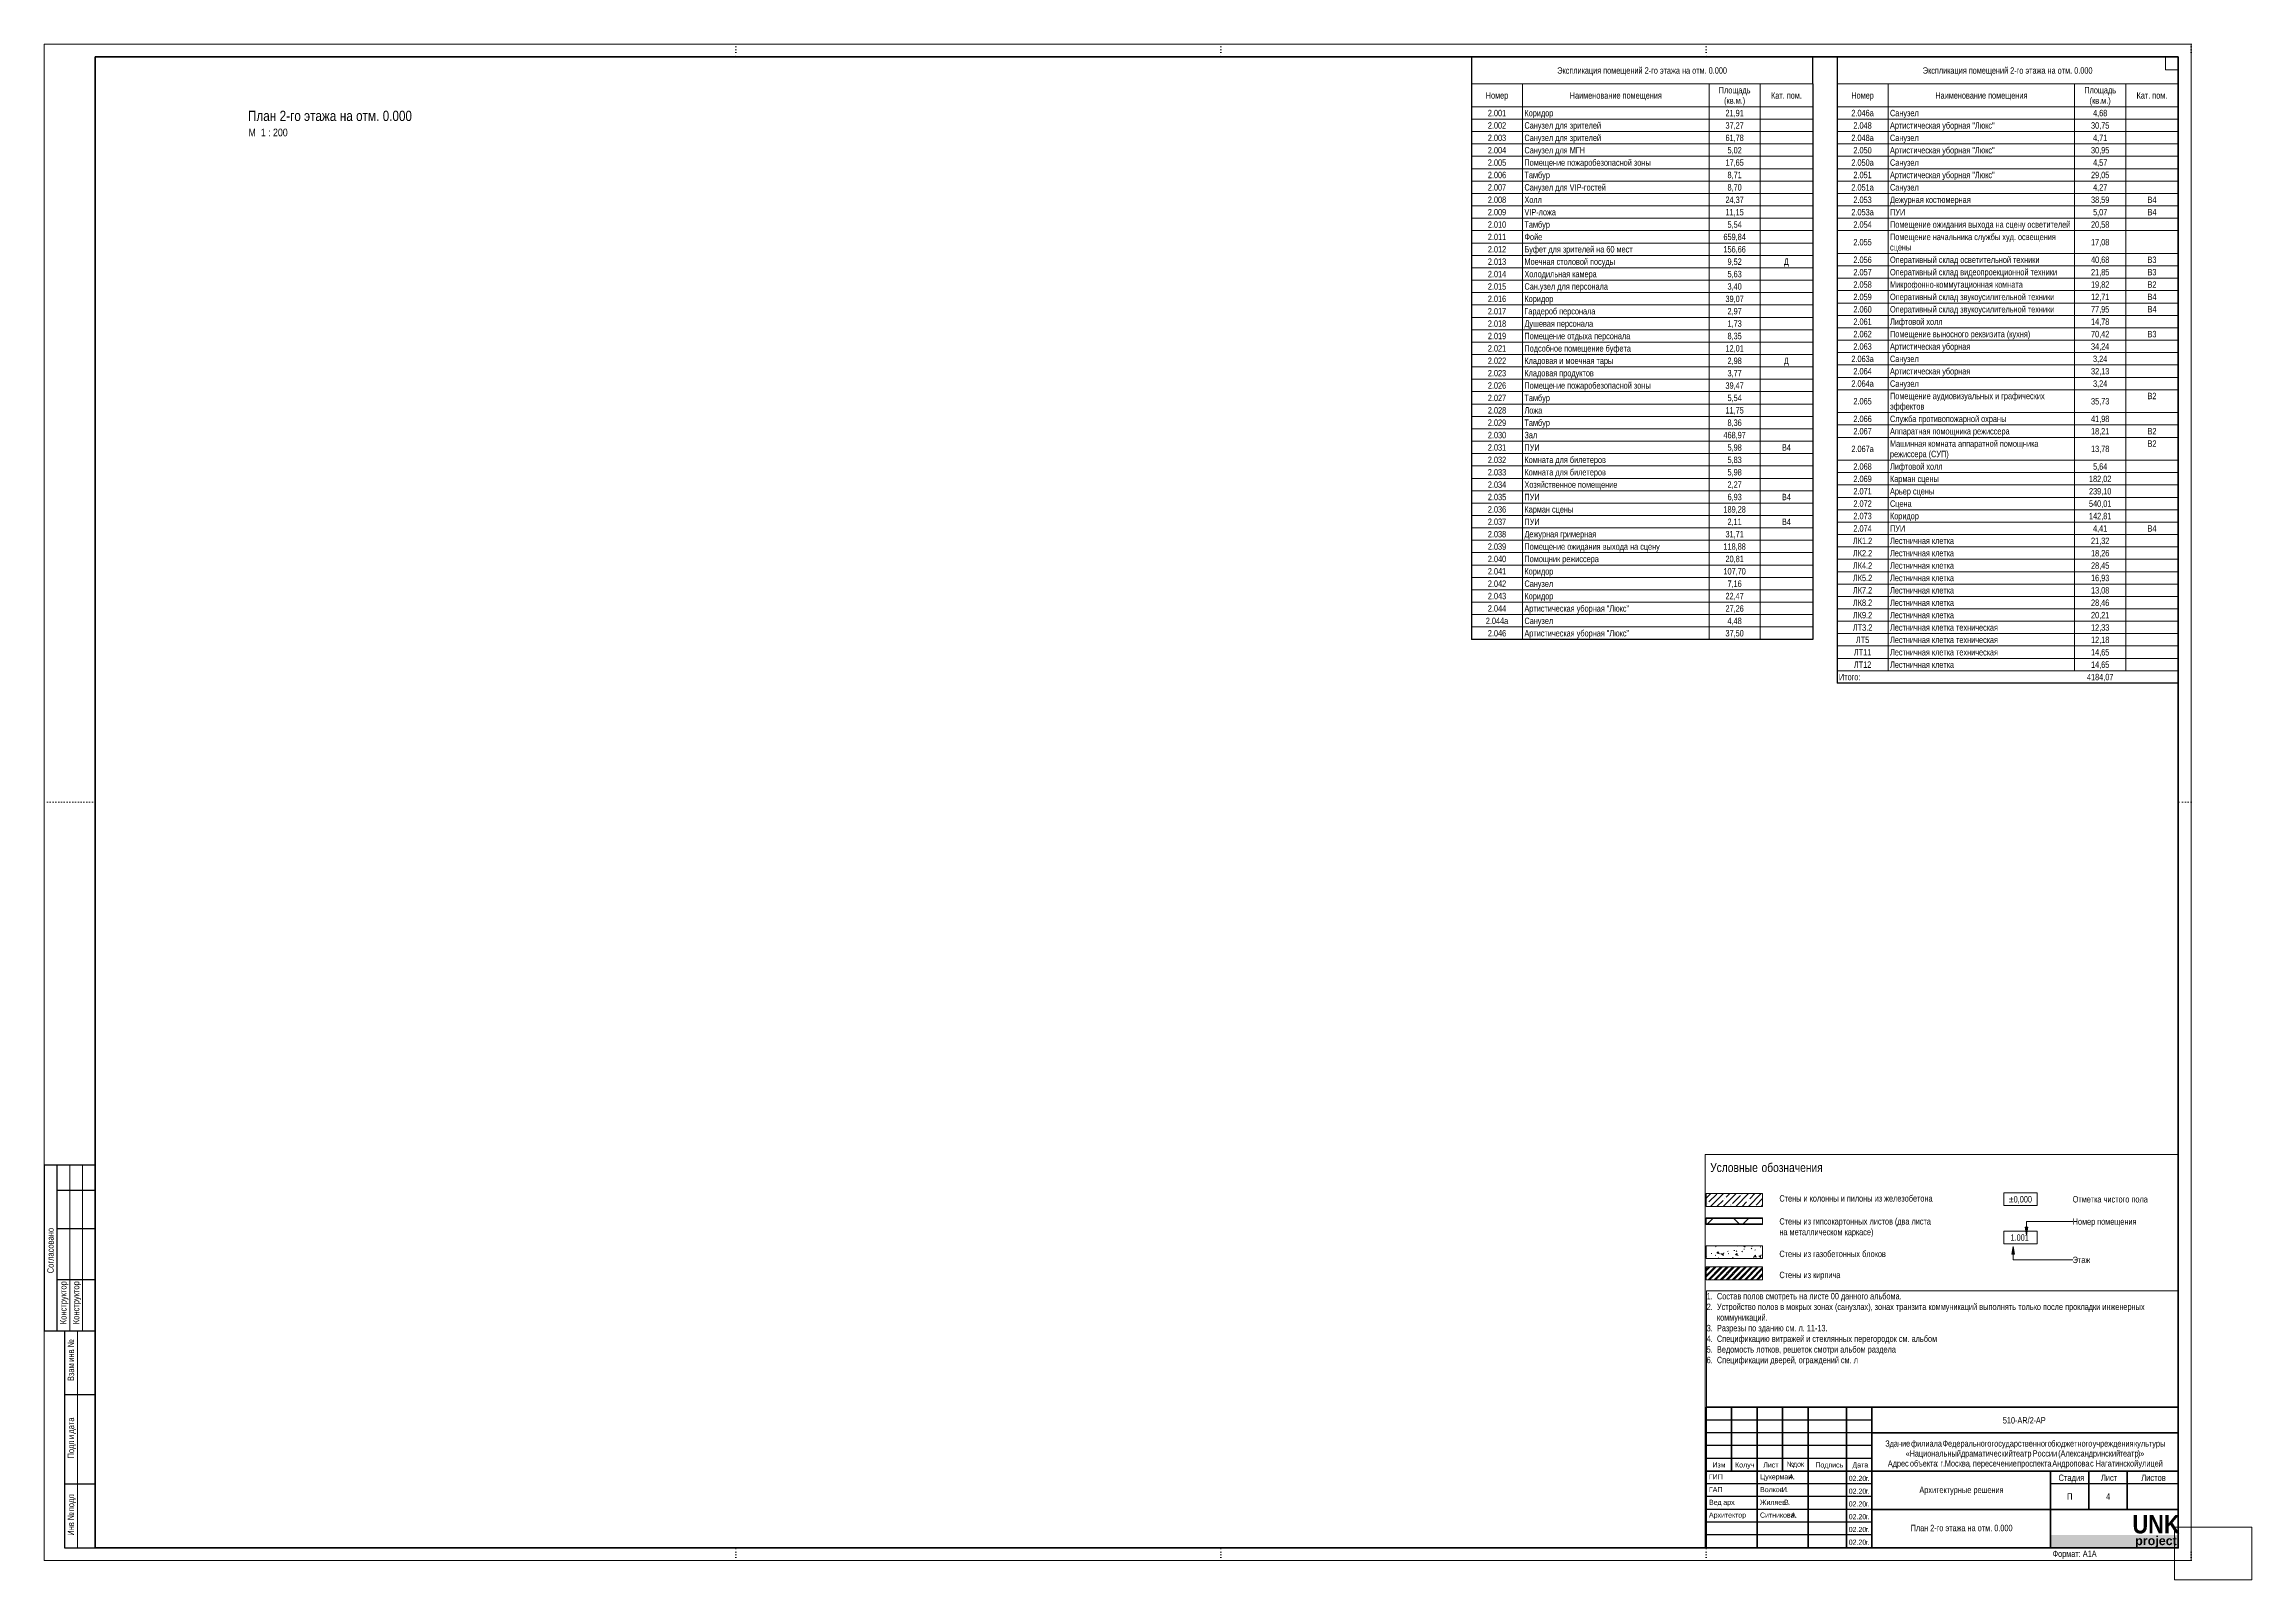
# Paper-space layout 'Layout1' of a CAD drawing. Header units: millimetres. Extents: x -841 to 24, y -8 to 594.
# The model-space entities are those that its viewports show. They can reach past a viewport. Long polylines and large blocks are cut down to what shows.
import ezdxf

# ---------------------------------------------------------------- set-up
doc = ezdxf.new("R2010")
doc.units = ezdxf.units.MM
doc.linetypes.add('Точки', pattern=[1, 0, -1])
doc.linetypes.add('Штрих', pattern=[6.35, 3.175, -3.175])
for name, color, linetype, lineweight in [('Графика спецификации', 7, 'Continuous', 9), ('Линии перегиба', 7, 'Точки', 9), ('Обычные линии', 7, 'Continuous', 25), ('Основные надписи', 7, 'Continuous', 9), ('Просмотр заголовков', 7, 'Continuous', 9), ('Текстовые примечания', 7, 'Continuous', 9), ('Тонкие линии', 7, 'Continuous', 18), ('Черная_3__С', 7, 'Continuous', 25), ('Черная_6__С', 7, 'Continuous', 50), ('Элементы узлов-2', 7, 'Continuous', 18)]:
    doc.layers.add(name, color=color, linetype=linetype, lineweight=lineweight)
doc.layers.add('Невидимые линии', color=7, linetype='Штрих', lineweight=18, true_color=0x00a600)
doc.styles.add('Arial Narrow_3', font='Arial Narrow.ttf', dxfattribs={"height": 2.5})
doc.styles.add('Arial Narrow_4', font='Arial Narrow.ttf', dxfattribs={"height": 3.5})
doc.styles.add('Arial Narrow_5', font='Arial Narrow.ttf', dxfattribs={"height": 2})
doc.styles.add('Arial Narrow_6', font='Arial Narrow.ttf', dxfattribs={"width": 0.9, "height": 2.5})
doc.styles.add('Arial Narrow_7', font='Arial Narrow.ttf', dxfattribs={"height": 2.4})
doc.styles.add('Arial Narrow_8', font='Arial Narrow.ttf', dxfattribs={"height": 3})
doc.styles.add('Arial Narrow_9', font='Arial Narrow.ttf', dxfattribs={"height": 4})
doc.styles.add('Arial_B', font='Arial Bold.ttf', dxfattribs={"width": 0.848, "height": 7.2})
doc.styles.add('Arial_B_1', font='Arial Bold.ttf', dxfattribs={"height": 3.5})

psp = doc.layouts.get("Layout1")

# ---------------------------------------------------------------- texts
at = {"layer": 'Графика спецификации', "char_height": 2.5, "line_spacing_factor": 0.974696, "style": 'Arial Narrow_3'}
for s, insert, width, attachment_point in [('Экспликация помещений 2-го этажа на отм. 0.000', (-215.03, 584.93), 79.7039, 2), ('Экспликация помещений 2-го этажа на отм. 0.000', (-71.84, 584.93), 79.7039, 2), ('Номер', (-271.87, 575.16), 10.5617, 2), ('Наименование помещения', (-225.33, 575.16), 43.3214, 2), ('Площадь\\P(кв.м.)', (-178.79, 577.21), 14.9215, 2), ('Кат. пом.', (-158.49, 575.16), 14.4609, 2), ('Номер', (-128.67, 575.16), 10.5617, 2), ('Наименование помещения', (-82.13, 575.16), 43.3214, 2), ('Площадь\\P(кв.м.)', (-35.59, 577.21), 14.9215, 2), ('Кат. пом.', (-15.3, 575.16), 14.4609, 2), ('2.001', (-271.87, 568.26), 8.566, 2), ('2.002', (-271.87, 563.41), 8.566, 2), ('Санузел для зрителей', (-261.12, 563.41), 35.922, 1), ('Коридор', (-261.12, 568.26), 13.5398, 1), ('37,27', (-178.79, 563.41), 8.566, 2), ('21,91', (-178.79, 568.26), 8.566, 2), ('2.046а', (-128.67, 568.26), 10.4696, 2), ('2.048', (-128.67, 563.41), 8.566, 2), ('Артистическая уборная "Люкс"', (-117.92, 563.41), 49.247, 1), ('Санузел', (-117.92, 568.26), 13.4784, 1), ('30,75', (-35.59, 563.41), 8.566, 2), ('4,68', (-35.59, 568.26), 6.6625, 2), ('2.003', (-271.87, 558.55), 8.566, 2), ('2.004', (-271.87, 553.7), 8.566, 2), ('Санузел для зрителей', (-261.12, 558.55), 35.922, 1), ('Санузел для МГН', (-261.12, 553.7), 28.4613, 1), ('61,78', (-178.79, 558.55), 8.566, 2), ('5,02', (-178.79, 553.7), 6.6625, 2), ('2.048а', (-128.67, 558.55), 10.4696, 2), ('2.050', (-128.67, 553.7), 8.566, 2), ('Артистическая уборная "Люкс"', (-117.92, 553.7), 49.247, 1), ('Санузел', (-117.92, 558.55), 13.4784, 1), ('30,95', (-35.59, 553.7), 8.566, 2), ('4,71', (-35.59, 558.55), 6.6625, 2), ('2.005', (-271.87, 548.85), 8.566, 2), ('Помещение пожаробезопасной зоны', (-261.12, 548.85), 59.3174, 1), ('17,65', (-178.79, 548.85), 8.566, 2), ('2.050а', (-128.67, 548.85), 10.4696, 2), ('Санузел', (-117.92, 548.85), 13.4784, 1), ('4,57', (-35.59, 548.85), 6.6625, 2), ('2.006', (-271.87, 544), 8.566, 2), ('2.007', (-271.87, 539.15), 8.566, 2), ('Тамбур', (-261.12, 544), 11.974, 1), ('Санузел для VIP-гостей', (-261.12, 539.15), 38.194, 1), ('8,71', (-178.79, 544), 6.6625, 2), ('8,70', (-178.79, 539.15), 6.6625, 2), ('2.051а', (-128.67, 539.15), 10.4696, 2), ('2.051', (-128.67, 544), 8.566, 2), ('Артистическая уборная "Люкс"', (-117.92, 544), 49.247, 1), ('Санузел', (-117.92, 539.15), 13.4784, 1), ('29,05', (-35.59, 544), 8.566, 2), ('4,27', (-35.59, 539.15), 6.6625, 2), ('2.008', (-271.87, 534.29), 8.566, 2), ('2.009', (-271.87, 529.44), 8.566, 2), ('VIP-ложа', (-261.12, 529.44), 14.7987, 1), ('Холл', (-261.12, 534.29), 8.1976, 1), ('24,37', (-178.79, 534.29), 8.566, 2), ('11,15', (-178.79, 529.44), 8.566, 2), ('2.053а', (-128.67, 529.44), 10.4696, 2), ('2.053', (-128.67, 534.29), 8.566, 2), ('Дежурная костюмерная', (-117.92, 534.29), 37.9177, 1), ('ПУИ', (-117.92, 529.44), 7.1537, 1), ('38,59', (-35.59, 534.29), 8.566, 2), ('5,07', (-35.59, 529.44), 6.6625, 2), ('В4', (-15.3, 534.29), 4.2063, 2), ('В4', (-15.3, 529.44), 4.2063, 2), ('2.010', (-271.87, 524.59), 8.566, 2), ('2.011', (-271.87, 519.74), 8.566, 2), ('Тамбур', (-261.12, 524.59), 11.974, 1), ('Фойе', (-261.12, 519.74), 8.3204, 1), ('659,84', (-178.79, 519.74), 10.4696, 2), ('5,54', (-178.79, 524.59), 6.6625, 2), ('2.054', (-128.67, 524.59), 8.566, 2), ('Помещение начальника службы худ. освещения\\Pсцены', (-117.92, 519.74), 77.9846, 1), ('Помещение ожидания выхода на сцену осветителей', (-117.92, 524.59), 84.7392, 1), ('20,58', (-35.59, 524.59), 8.566, 2), ('2.012', (-271.87, 514.89), 8.566, 2), ('Буфет для зрителей на 60 мест', (-261.12, 514.89), 50.7514, 1), ('156,66', (-178.79, 514.89), 10.4696, 2), ('2.055', (-128.67, 517.69), 8.566, 2), ('2.056', (-128.67, 510.79), 8.566, 2), ('Оперативный склад осветительной техники', (-117.92, 510.79), 70.2782, 1), ('40,68', (-35.59, 510.79), 8.566, 2), ('17,08', (-35.59, 517.69), 8.566, 2), ('В3', (-15.3, 510.79), 4.2063, 2), ('2.013', (-271.87, 510.04), 8.566, 2), ('2.014', (-271.87, 505.18), 8.566, 2), ('Холодильная камера', (-261.12, 505.18), 33.9571, 1), ('Моечная столовой посуды', (-261.12, 510.04), 42.6152, 1), ('5,63', (-178.79, 505.18), 6.6625, 2), ('9,52', (-178.79, 510.04), 6.6625, 2), ('\\fArial Narrow|b0|i0|c204|p34|;Д', (-158.49, 510.04), 2.3334, 2), ('2.057', (-128.67, 505.93), 8.566, 2), ('Оперативный склад видеопроекционной техники', (-117.92, 505.93), 78.5065, 1), ('21,85', (-35.59, 505.93), 8.566, 2), ('В3', (-15.3, 505.93), 4.2063, 2), ('2.015', (-271.87, 500.33), 8.566, 2), ('2.016', (-271.87, 495.48), 8.566, 2), ('Сан.узел для персонала', (-261.12, 500.33), 39.2072, 1), ('Коридор', (-261.12, 495.48), 13.5398, 1), ('39,07', (-178.79, 495.48), 8.566, 2), ('3,40', (-178.79, 500.33), 6.6625, 2), ('2.058', (-128.67, 501.08), 8.566, 2), ('2.059', (-128.67, 496.23), 8.566, 2), ('Оперативный склад звукоусилительной техники', (-117.92, 496.23), 77.2477, 1), ('Микрофонно-коммутационная комната', (-117.92, 501.08), 62.4184, 1), ('19,82', (-35.59, 501.08), 8.566, 2), ('12,71', (-35.59, 496.23), 8.566, 2), ('В2', (-15.3, 501.08), 4.2063, 2), ('В4', (-15.3, 496.23), 4.2063, 2), ('2.017', (-271.87, 490.63), 8.566, 2), ('2.018', (-271.87, 485.78), 8.566, 2), ('Душевая персонала', (-261.12, 485.78), 32.2991, 1), ('Гардероб персонала', (-261.12, 490.63), 33.2816, 1), ('2,97', (-178.79, 490.63), 6.6625, 2), ('1,73', (-178.79, 485.78), 6.6625, 2), ('2.060', (-128.67, 491.38), 8.566, 2), ('2.061', (-128.67, 486.53), 8.566, 2), ('Лифтовой холл', (-117.92, 486.53), 24.7156, 1), ('Оперативный склад звукоусилительной техники', (-117.92, 491.38), 77.2477, 1), ('77,95', (-35.59, 491.38), 8.566, 2), ('14,78', (-35.59, 486.53), 8.566, 2), ('В4', (-15.3, 491.38), 4.2063, 2), ('2.019', (-271.87, 480.92), 8.566, 2), ('2.021', (-271.87, 476.07), 8.566, 2), ('Помещение отдыха персонала', (-261.12, 480.92), 49.7075, 1), ('Подсобное помещение буфета', (-261.12, 476.07), 49.9838, 1), ('12,01', (-178.79, 476.07), 8.566, 2), ('8,35', (-178.79, 480.92), 6.6625, 2), ('2.062', (-128.67, 481.67), 8.566, 2), ('2.063', (-128.67, 476.82), 8.566, 2), ('Артистическая уборная', (-117.92, 476.82), 37.7642, 1), ('Помещение выносного реквизита (кухня)', (-117.92, 481.67), 65.9492, 1), ('34,24', (-35.59, 476.82), 8.566, 2), ('70,42', (-35.59, 481.67), 8.566, 2), ('В3', (-15.3, 481.67), 4.2063, 2), ('2.022', (-271.87, 471.22), 8.566, 2), ('Кладовая и моечная тары', (-261.12, 471.22), 41.8169, 1), ('2,98', (-178.79, 471.22), 6.6625, 2), ('\\fArial Narrow|b0|i0|c204|p34|;Д', (-158.49, 471.22), 2.3334, 2), ('2.063а', (-128.67, 471.97), 10.4696, 2), ('2.064', (-128.67, 467.12), 8.566, 2), ('Артистическая уборная', (-117.92, 467.12), 37.7642, 1), ('Санузел', (-117.92, 471.97), 13.4784, 1), ('32,13', (-35.59, 467.12), 8.566, 2), ('3,24', (-35.59, 471.97), 6.6625, 2), ('2.023', (-271.87, 466.37), 8.566, 2), ('2.026', (-271.87, 461.52), 8.566, 2), ('Кладовая продуктов', (-261.12, 466.37), 32.5755, 1), ('Помещение пожаробезопасной зоны', (-261.12, 461.52), 59.3174, 1), ('39,47', (-178.79, 461.52), 8.566, 2), ('3,77', (-178.79, 466.37), 6.6625, 2), ('2.064а', (-128.67, 462.27), 10.4696, 2), ('Санузел', (-117.92, 462.27), 13.4784, 1), ('3,24', (-35.59, 462.27), 6.6625, 2), ('2.027', (-271.87, 456.67), 8.566, 2), ('2.028', (-271.87, 451.81), 8.566, 2), ('Ложа', (-261.12, 451.81), 8.3818, 1), ('Тамбур', (-261.12, 456.67), 11.974, 1), ('11,75', (-178.79, 451.81), 8.566, 2), ('5,54', (-178.79, 456.67), 6.6625, 2), ('2.065', (-128.67, 455.36), 8.566, 2), ('Помещение аудиовизуальных и графических\\Pэффектов', (-117.92, 457.42), 72.7651, 1), ('35,73', (-35.59, 455.36), 8.566, 2), ('В2', (-15.3, 457.42), 4.2063, 2), ('2.029', (-271.87, 446.96), 8.566, 2), ('2.030', (-271.87, 442.11), 8.566, 2), ('Тамбур', (-261.12, 446.96), 11.974, 1), ('Зал', (-261.12, 442.11), 5.987, 1), ('468,97', (-178.79, 442.11), 10.4696, 2), ('8,36', (-178.79, 446.96), 6.6625, 2), ('2.066', (-128.67, 448.46), 8.566, 2), ('2.067', (-128.67, 443.61), 8.566, 2), ('Аппаратная помощника режиссера', (-117.92, 443.61), 56.2164, 1), ('Служба противопожарной охраны', (-117.92, 448.46), 54.712, 1), ('41,98', (-35.59, 448.46), 8.566, 2), ('18,21', (-35.59, 443.61), 8.566, 2), ('В2', (-15.3, 443.61), 4.2063, 2), ('2.031', (-271.87, 437.26), 8.566, 2), ('2.032', (-271.87, 432.41), 8.566, 2), ('ПУИ', (-261.12, 437.26), 7.1537, 1), ('Комната для билетеров', (-261.12, 432.41), 38.2247, 1), ('5,98', (-178.79, 437.26), 6.6625, 2), ('5,83', (-178.79, 432.41), 6.6625, 2), ('В4', (-158.49, 437.26), 4.2063, 2), ('2.067а', (-128.67, 436.71), 10.4696, 2), ('Машинная комната аппаратной помощника\\Pрежиссера (СУП)', (-117.92, 438.76), 69.7256, 1), ('13,78', (-35.59, 436.71), 8.566, 2), ('В2', (-15.3, 438.76), 4.2063, 2), ('2.033', (-271.87, 427.55), 8.566, 2), ('Комната для билетеров', (-261.12, 427.55), 38.2247, 1), ('5,98', (-178.79, 427.55), 6.6625, 2), ('2.068', (-128.67, 429.8), 8.566, 2), ('2.069', (-128.67, 424.95), 8.566, 2), ('Лифтовой холл', (-117.92, 429.8), 24.7156, 1), ('Карман сцены', (-117.92, 424.95), 22.9962, 1), ('182,02', (-35.59, 424.95), 10.4696, 2), ('5,64', (-35.59, 429.8), 6.6625, 2), ('2.034', (-271.87, 422.7), 8.566, 2), ('2.035', (-271.87, 417.85), 8.566, 2), ('Хозяйственное помещение', (-261.12, 422.7), 43.6591, 1), ('ПУИ', (-261.12, 417.85), 7.1537, 1), ('2,27', (-178.79, 422.7), 6.6625, 2), ('6,93', (-178.79, 417.85), 6.6625, 2), ('В4', (-158.49, 417.85), 4.2063, 2), ('2.071', (-128.67, 420.1), 8.566, 2), ('2.072', (-128.67, 415.25), 8.566, 2), ('Арьер сцены', (-117.92, 420.1), 20.8471, 1), ('Сцена', (-117.92, 415.25), 10.1626, 1), ('540,01', (-35.59, 415.25), 10.4696, 2), ('239,10', (-35.59, 420.1), 10.4696, 2), ('2.036', (-271.87, 413), 8.566, 2), ('2.037', (-271.87, 408.15), 8.566, 2), ('Карман сцены', (-261.12, 413), 22.9962, 1), ('ПУИ', (-261.12, 408.15), 7.1537, 1), ('189,28', (-178.79, 413), 10.4696, 2), ('2,11', (-178.79, 408.15), 6.6625, 2), ('В4', (-158.49, 408.15), 4.2063, 2), ('2.073', (-128.67, 410.4), 8.566, 2), ('Коридор', (-117.92, 410.4), 13.5398, 1), ('142,81', (-35.59, 410.4), 10.4696, 2), ('2.038', (-271.87, 403.29), 8.566, 2), ('2.039', (-271.87, 398.44), 8.566, 2), ('Дежурная гримерная', (-261.12, 403.29), 33.7422, 1), ('Помещение ожидания выхода на сцену', (-261.12, 398.44), 63.6465, 1), ('118,88', (-178.79, 398.44), 10.4696, 2), ('31,71', (-178.79, 403.29), 8.566, 2), ('ЛК1.2', (-128.67, 400.69), 9.0266, 2), ('2.074', (-128.67, 405.54), 8.566, 2), ('Лестничная клетка', (-117.92, 400.69), 30.1192, 1), ('ПУИ', (-117.92, 405.54), 7.1537, 1), ('21,32', (-35.59, 400.69), 8.566, 2), ('4,41', (-35.59, 405.54), 6.6625, 2), ('В4', (-15.3, 405.54), 4.2063, 2), ('2.040', (-271.87, 393.59), 8.566, 2), ('Помощник режиссера', (-261.12, 393.59), 34.9703, 1), ('20,81', (-178.79, 393.59), 8.566, 2), ('ЛК2.2', (-128.67, 395.84), 9.0266, 2), ('ЛК4.2', (-128.67, 390.99), 9.0266, 2), ('Лестничная клетка', (-117.92, 395.84), 30.1192, 1), ('Лестничная клетка', (-117.92, 390.99), 30.1192, 1), ('28,45', (-35.59, 390.99), 8.566, 2), ('18,26', (-35.59, 395.84), 8.566, 2), ('2.041', (-271.87, 388.74), 8.566, 2), ('2.042', (-271.87, 383.89), 8.566, 2), ('Санузел', (-261.12, 383.89), 13.4784, 1), ('Коридор', (-261.12, 388.74), 13.5398, 1), ('107,70', (-178.79, 388.74), 10.4696, 2), ('7,16', (-178.79, 383.89), 6.6625, 2), ('ЛК5.2', (-128.67, 386.14), 9.0266, 2), ('ЛК7.2', (-128.67, 381.29), 9.0266, 2), ('Лестничная клетка', (-117.92, 386.14), 30.1192, 1), ('Лестничная клетка', (-117.92, 381.29), 30.1192, 1), ('16,93', (-35.59, 386.14), 8.566, 2), ('13,08', (-35.59, 381.29), 8.566, 2), ('2.043', (-271.87, 379.04), 8.566, 2), ('2.044', (-271.87, 374.18), 8.566, 2), ('Артистическая уборная "Люкс"', (-261.12, 374.18), 49.247, 1), ('Коридор', (-261.12, 379.04), 13.5398, 1), ('22,47', (-178.79, 379.04), 8.566, 2), ('27,26', (-178.79, 374.18), 8.566, 2), ('ЛК8.2', (-128.67, 376.43), 9.0266, 2), ('Лестничная клетка', (-117.92, 376.43), 30.1192, 1), ('28,46', (-35.59, 376.43), 8.566, 2), ('2.044а', (-271.87, 369.33), 10.4696, 2), ('2.046', (-271.87, 364.48), 8.566, 2), ('Артистическая уборная "Люкс"', (-261.12, 364.48), 49.247, 1), ('Санузел', (-261.12, 369.33), 13.4784, 1), ('37,50', (-178.79, 364.48), 8.566, 2), ('4,48', (-178.79, 369.33), 6.6625, 2), ('ЛТ3.2', (-128.67, 366.73), 9.1494, 2), ('ЛК9.2', (-128.67, 371.58), 9.0266, 2), ('Лестничная клетка', (-117.92, 371.58), 30.1192, 1), ('Лестничная клетка техническая', (-117.92, 366.73), 50.8128, 1), ('20,21', (-35.59, 371.58), 8.566, 2), ('12,33', (-35.59, 366.73), 8.566, 2), ('ЛТ11', (-128.67, 357.03), 8.1976, 2), ('ЛТ5', (-128.67, 361.88), 6.294, 2), ('Лестничная клетка техническая', (-117.92, 361.88), 50.8128, 1), ('Лестничная клетка техническая', (-117.92, 357.03), 50.8128, 1), ('12,18', (-35.59, 361.88), 8.566, 2), ('14,65', (-35.59, 357.03), 8.566, 2), ('Итого:', (-137.92, 347.32), 10.0705, 1), ('ЛТ12', (-128.67, 352.17), 8.1976, 2), ('Лестничная клетка', (-117.92, 352.17), 30.1192, 1), ('4184,07', (-35.59, 347.32), 12.3731, 2), ('14,65', (-35.59, 352.17), 8.566, 2)]:
    psp.add_mtext(s, dxfattribs=dict(at, insert=insert, width=width, attachment_point=attachment_point))
at = {"layer": 'Основные надписи', "attachment_point": 1}
for s, insert, char_height, width, style in [('510-AR/2-', (-73.73, 56.15), 2.5, 15.7131, 'Arial Narrow_3'), ('АР', (-60.77, 56.15), 2.5, 4.6498, 'Arial Narrow_3'), ('Здание', (-119.77, 47.01), 2.4, 11.3038, 'Arial Narrow_7'), ('\\fArial Narrow|b0|i0|c204|p34|; ', (-110.44, 47.01), 2.4, 0.962, 'Arial Narrow_7'), ('Национальный', (-110.24, 43.11), 2.4, 23.4093, 'Arial Narrow_7'), ('филиала', (-109.65, 47.01), 2.4, 13.9494, 'Arial Narrow_7'), ('\\fArial Narrow|b0|i0|c204|p34|; ', (-98.14, 47.01), 2.4, 0.962, 'Arial Narrow_7'), ('Федерального', (-97.34, 47.01), 2.4, 22.2869, 'Arial Narrow_7'), ('драматический', (-90.13, 43.11), 2.4, 23.5696, 'Arial Narrow_7'), ('\\fArial Narrow|b0|i0|c204|p34|; ', (-78.95, 47.01), 2.4, 0.962, 'Arial Narrow_7'), ('государственного', (-78.16, 47.01), 2.4, 27.4177, 'Arial Narrow_7'), ('\\fArial Narrow|b0|i0|c204|p34|; ', (-55.54, 47.01), 2.4, 0.962, 'Arial Narrow_7'), ('бюджетного', (-54.74, 47.01), 2.4, 18.6793, 'Arial Narrow_7'), ('Александринский', (-51.11, 43.11), 2.4, 27.097, 'Arial Narrow_7'), ('\\fArial Narrow|b0|i0|c204|p34|; ', (-39.33, 47.01), 2.4, 0.962, 'Arial Narrow_7'), ('учреждения', (-38.54, 47.01), 2.4, 18.6793, 'Arial Narrow_7'), ('\\fArial Narrow|b0|i0|c204|p34|; ', (-23.13, 47.01), 2.4, 0.962, 'Arial Narrow_7'), ('культуры', (-22.33, 47.01), 2.4, 14.3502, 'Arial Narrow_7'), ('Адрес', (-118.77, 39.2), 2.4, 9.5401, 'Arial Narrow_7'), ('\\fArial Narrow|b0|i0|c204|p34|;«', (-111.76, 43.11), 2.4, 1.8439, 'Arial Narrow_7'), ('\\fArial Narrow|b0|i0|c204|p34|; ', (-110.9, 39.2), 2.4, 0.962, 'Arial Narrow_7'), ('объекта', (-110.11, 39.2), 2.4, 12.5063, 'Arial Narrow_7'), (': ', (-99.79, 39.2), 2.4, 1.924, 'Arial Narrow_7'), ('\\fArial Narrow|b0|i0|c204|p34|;г', (-98.2, 39.2), 2.4, 1.2025, 'Arial Narrow_7'), ('\\fArial Narrow|b0|i0|c204|p34|;.', (-97.21, 39.2), 2.4, 0.962, 'Arial Narrow_7'), ('Москва', (-96.42, 39.2), 2.4, 11.384, 'Arial Narrow_7'), ('\\fArial Narrow|b0|i0|c204|p34|; ', (-90.93, 43.11), 2.4, 0.962, 'Arial Narrow_7'), (', ', (-87.02, 39.2), 2.4, 1.924, 'Arial Narrow_7'), ('пересечение', (-85.44, 39.2), 2.4, 20.0422, 'Arial Narrow_7'), ('\\fArial Narrow|b0|i0|c204|p34|; ', (-70.69, 43.11), 2.4, 0.962, 'Arial Narrow_7'), ('театр', (-69.89, 43.11), 2.4, 8.5781, 'Arial Narrow_7'), ('\\fArial Narrow|b0|i0|c204|p34|; ', (-68.9, 39.2), 2.4, 0.962, 'Arial Narrow_7'), ('проспекта', (-68.11, 39.2), 2.4, 15.7131, 'Arial Narrow_7'), ('\\fArial Narrow|b0|i0|c204|p34|; ', (-62.81, 43.11), 2.4, 0.962, 'Arial Narrow_7'), ('России', (-62.02, 43.11), 2.4, 11.1435, 'Arial Narrow_7'), ('\\fArial Narrow|b0|i0|c204|p34|; ', (-55.14, 39.2), 2.4, 0.962, 'Arial Narrow_7'), ('Андропова', (-54.35, 39.2), 2.4, 16.9958, 'Arial Narrow_7'), (' (', (-52.83, 43.11), 2.4, 2.0844, 'Arial Narrow_7'), ('\\fArial Narrow|b0|i0|c204|p34|; ', (-40.32, 39.2), 2.4, 0.962, 'Arial Narrow_7'), ('\\fArial Narrow|b0|i0|c204|p34|;с', (-39.53, 39.2), 2.4, 1.6835, 'Arial Narrow_7'), ('\\fArial Narrow|b0|i0|c204|p34|; ', (-38.14, 39.2), 2.4, 0.962, 'Arial Narrow_7'), ('Нагатинской', (-37.35, 39.2), 2.4, 19.3207, 'Arial Narrow_7'), ('\\fArial Narrow|b0|i0|c204|p34|; ', (-28.75, 43.11), 2.4, 0.962, 'Arial Narrow_7'), ('театр', (-27.96, 43.11), 2.4, 8.5781, 'Arial Narrow_7'), ('\\fArial Narrow|b0|i0|c204|p34|; ', (-21.41, 39.2), 2.4, 0.962, 'Arial Narrow_7'), (')»', (-20.88, 43.11), 2.4, 2.9662, 'Arial Narrow_7'), ('улицей', (-20.61, 39.2), 2.4, 11.0633, 'Arial Narrow_7'), ('ГИП', (-188.84, 33.78), 2, 5.5316, 'Arial Narrow_5'), ('ГАП', (-188.84, 28.78), 2, 5.4515, 'Arial Narrow_5'), ('Цукерман', (-168.84, 33.77), 2, 12.9873, 'Arial Narrow_5'), ('Волков', (-168.84, 28.77), 2, 9.5401, 'Arial Narrow_5'), ('\\fArial Narrow|b0|i0|c204|p34|; ', (-160.97, 28.77), 2, 0.8017, 'Arial Narrow_5'), ('\\fArial Narrow|b0|i0|c204|p34|;И', (-160.31, 28.77), 2, 2.0042, 'Arial Narrow_5'), ('\\fArial Narrow|b0|i0|c204|p34|;.', (-158.66, 28.77), 2, 0.8017, 'Arial Narrow_5'), ('\\fArial Narrow|b0|i0|c204|p34|; ', (-158.13, 33.77), 2, 0.8017, 'Arial Narrow_5'), ('\\fArial Narrow|b0|i0|c204|p34|;А', (-157.47, 33.77), 2, 1.9241, 'Arial Narrow_5'), ('\\fArial Narrow|b0|i0|c204|p34|;.', (-155.88, 33.77), 2, 0.8017, 'Arial Narrow_5'), ('02.20 ', (-134.09, 33.14), 2, 8.0169, 'Arial Narrow_5'), ('02.20 ', (-134.09, 28.14), 2, 8.0169, 'Arial Narrow_5'), ('\\fArial Narrow|b0|i0|c204|p34|;г', (-127.47, 33.14), 2, 1.0422, 'Arial Narrow_5'), ('\\fArial Narrow|b0|i0|c204|p34|;г', (-127.47, 28.14), 2, 1.0422, 'Arial Narrow_5'), ('\\fArial Narrow|b0|i0|c204|p34|;.', (-126.61, 33.14), 2, 0.8017, 'Arial Narrow_5'), ('\\fArial Narrow|b0|i0|c204|p34|;.', (-126.61, 28.14), 2, 0.8017, 'Arial Narrow_5'), ('Архитектурные', (-106.4, 28.89), 2.5, 24.692, 'Arial Narrow_3'), ('\\fArial Narrow|b0|i0|c204|p34|; ', (-86.02, 28.89), 2.5, 0.962, 'Arial Narrow_3'), ('решения', (-85.23, 28.89), 2.5, 14.3502, 'Arial Narrow_3'), ('\\fArial Narrow|b0|i0|c204|p34|;П', (-48.52, 26.28), 2.5, 2.4852, 'Arial Narrow_3'), ('\\fArial Narrow|b0|i0|c204|p34|;4', (-33.28, 26.28), 2.5, 1.9241, 'Arial Narrow_3'), ('Архитектор', (-188.84, 18.78), 2, 15.1519, 'Arial Narrow_5'), ('Вед', (-188.84, 23.78), 2, 5.211, 'Arial Narrow_5'), ('. ', (-184.54, 23.78), 2, 1.6034, 'Arial Narrow_5'), ('арх', (-183.22, 23.78), 2, 4.6498, 'Arial Narrow_5'), ('\\fArial Narrow|b0|i0|c204|p34|;.', (-179.39, 23.78), 2, 0.8017, 'Arial Narrow_5'), ('Жиляев', (-168.84, 23.77), 2, 10.5823, 'Arial Narrow_5'), ('Ситникова', (-168.84, 18.77), 2, 13.9494, 'Arial Narrow_5'), ('\\fArial Narrow|b0|i0|c204|p34|; ', (-160.11, 23.77), 2, 0.8017, 'Arial Narrow_5'), ('\\fArial Narrow|b0|i0|c204|p34|;В', (-159.45, 23.77), 2, 1.924, 'Arial Narrow_5'), ('\\fArial Narrow|b0|i0|c204|p34|;.', (-157.86, 23.77), 2, 0.8017, 'Arial Narrow_5'), ('\\fArial Narrow|b0|i0|c204|p34|; ', (-157.33, 18.77), 2, 0.8017, 'Arial Narrow_5'), ('\\fArial Narrow|b0|i0|c204|p34|;А', (-156.67, 18.77), 2, 1.9241, 'Arial Narrow_5'), ('02.20 ', (-134.09, 23.14), 2, 8.0169, 'Arial Narrow_5'), ('02.20 ', (-134.09, 18.14), 2, 8.0169, 'Arial Narrow_5'), ('\\fArial Narrow|b0|i0|c204|p34|;г', (-127.47, 23.14), 2, 1.0422, 'Arial Narrow_5'), ('\\fArial Narrow|b0|i0|c204|p34|;г', (-127.47, 18.14), 2, 1.0422, 'Arial Narrow_5'), ('\\fArial Narrow|b0|i0|c204|p34|;.', (-126.61, 23.14), 2, 0.8017, 'Arial Narrow_5'), ('\\fArial Narrow|b0|i0|c204|p34|;.', (-155.09, 18.77), 2, 0.8017, 'Arial Narrow_5'), ('02.20 ', (-134.09, 13.14), 2, 8.0169, 'Arial Narrow_5'), ('\\fArial Narrow|b0|i0|c204|p34|;г', (-127.47, 13.14), 2, 1.0422, 'Arial Narrow_5'), ('\\fArial Narrow|b0|i0|c204|p34|;.', (-126.61, 18.14), 2, 0.8017, 'Arial Narrow_5'), ('\\fArial Narrow|b0|i0|c204|p34|;.', (-126.61, 13.14), 2, 0.8017, 'Arial Narrow_5'), ('План', (-109.83, 13.96), 2.5, 8.3376, 'Arial Narrow_3'), (' 2-', (-102.95, 13.96), 2.5, 4.0084, 'Arial Narrow_3'), ('го', (-99.64, 13.96), 2.5, 3.2068, 'Arial Narrow_3'), ('\\fArial Narrow|b0|i0|c204|p34|; ', (-97, 13.96), 2.5, 0.962, 'Arial Narrow_3'), ('этажа', (-96.2, 13.96), 2.5, 9.5401, 'Arial Narrow_3'), ('\\fArial Narrow|b0|i0|c204|p34|; ', (-88.33, 13.96), 2.5, 0.962, 'Arial Narrow_3'), ('на', (-87.54, 13.96), 2.5, 3.8481, 'Arial Narrow_3'), ('\\fArial Narrow|b0|i0|c204|p34|; ', (-84.36, 13.96), 2.5, 0.962, 'Arial Narrow_3'), ('отм', (-83.57, 13.96), 2.5, 5.9325, 'Arial Narrow_3'), ('. 0.000', (-78.68, 13.96), 2.5, 10.5823, 'Arial Narrow_3'), ('02.20 ', (-134.09, 8.14), 2, 8.0169, 'Arial Narrow_5'), ('\\fArial Narrow|b0|i0|c204|p34|;г', (-127.47, 8.14), 2, 1.0422, 'Arial Narrow_5'), ('\\fArial Narrow|b0|i0|c204|p34|;.', (-126.61, 8.14), 2, 0.8017, 'Arial Narrow_5')]:
    psp.add_mtext(s, dxfattribs=dict(at, insert=insert, char_height=char_height, width=width, style=style))
at = {"layer": 'Просмотр заголовков', "attachment_point": 1}
for s, insert, char_height, width, style in [('План', (-761.14, 567.9), 4, 13.4683, 'Arial Narrow_9'), (' 2-', (-750.03, 567.9), 4, 6.4937, 'Arial Narrow_9'), ('го', (-744.67, 567.9), 4, 5.1308, 'Arial Narrow_9'), ('\\fArial Narrow|b0|i0|c204|p34|; ', (-740.44, 567.9), 4, 1.5232, 'Arial Narrow_9'), ('этажа', (-739.18, 567.9), 4, 15.4726, 'Arial Narrow_9'), ('\\fArial Narrow|b0|i0|c204|p34|; ', (-726.41, 567.9), 4, 1.5232, 'Arial Narrow_9'), ('на', (-725.16, 567.9), 4, 6.173, 'Arial Narrow_9'), ('\\fArial Narrow|b0|i0|c204|p34|; ', (-720.06, 567.9), 4, 1.5232, 'Arial Narrow_9'), ('отм', (-718.81, 567.9), 4, 9.5401, 'Arial Narrow_9'), ('. 0.000', (-710.93, 567.9), 4, 17.0759, 'Arial Narrow_9'), ('\\fArial Narrow|b0|i0|c204|p34|;М', (-760.94, 560.91), 3, 3.5274, 'Arial Narrow_8'), ('  1 : 200', (-758.03, 560.91), 3, 15.3122, 'Arial Narrow_8')]:
    psp.add_mtext(s, dxfattribs=dict(at, insert=insert, char_height=char_height, width=width, style=style))

msp = doc.modelspace()

# ---------------------------------------------------------------- texts
at = {"layer": 'Текстовые примечания', "attachment_point": 1}
for s, insert, char_height, width, style in [('Условные', (155463.15, 2264.11), 3.5, 23.0084, 'Arial Narrow_4'), ('\\fArial Narrow|b0|i0|c204|p34|; ', (155482.14, 2264.11), 3.5, 1.3629, 'Arial Narrow_4'), ('обозначения', (155483.26, 2264.11), 3.5, 29.3418, 'Arial Narrow_4'), ('Стены', (155490.27, 2251.53), 2.5, 10.5021, 'Arial Narrow_3'), ('\\fArial Narrow|b0|i0|c204|p34|; ', (155498.94, 2251.53), 2.5, 0.962, 'Arial Narrow_3'), ('\\fArial Narrow|b0|i0|c204|p34|;и', (155499.73, 2251.53), 2.5, 1.9241, 'Arial Narrow_3'), ('\\fArial Narrow|b0|i0|c204|p34|; ', (155501.32, 2251.53), 2.5, 0.962, 'Arial Narrow_3'), ('колонны', (155502.11, 2251.53), 2.5, 13.789, 'Arial Narrow_3'), ('\\fArial Narrow|b0|i0|c204|p34|; ', (155513.49, 2251.53), 2.5, 0.962, 'Arial Narrow_3'), ('\\fArial Narrow|b0|i0|c204|p34|;и', (155514.29, 2251.53), 2.5, 1.924, 'Arial Narrow_3'), ('\\fArial Narrow|b0|i0|c204|p34|; ', (155515.87, 2251.53), 2.5, 0.962, 'Arial Narrow_3'), ('пилоны', (155516.67, 2251.53), 2.5, 12.2658, 'Arial Narrow_3'), ('\\fArial Narrow|b0|i0|c204|p34|; ', (155526.79, 2251.53), 2.5, 0.962, 'Arial Narrow_3'), ('из', (155527.58, 2251.53), 2.5, 3.5274, 'Arial Narrow_3'), ('\\fArial Narrow|b0|i0|c204|p34|; ', (155530.49, 2251.53), 2.5, 0.962, 'Arial Narrow_3'), ('железобетона', (155531.28, 2251.53), 2.5, 23.0084, 'Arial Narrow_3'), ('±0,000', (155580.11, 2251.18), 2.5, 10.9831, 'Arial Narrow_3'), ('Отметка', (155605.16, 2251.18), 2.5, 13.7089, 'Arial Narrow_3'), ('\\fArial Narrow|b0|i0|c204|p34|; ', (155616.47, 2251.18), 2.5, 0.962, 'Arial Narrow_3'), ('чистого', (155617.27, 2251.18), 2.5, 12.2658, 'Arial Narrow_3'), ('\\fArial Narrow|b0|i0|c204|p34|; ', (155627.39, 2251.18), 2.5, 0.962, 'Arial Narrow_3'), ('пола', (155628.18, 2251.18), 2.5, 7.7764, 'Arial Narrow_3'), ('Стены', (155490.27, 2242.53), 2.5, 10.5021, 'Arial Narrow_3'), ('\\fArial Narrow|b0|i0|c204|p34|; ', (155498.94, 2242.53), 2.5, 0.962, 'Arial Narrow_3'), ('из', (155499.73, 2242.53), 2.5, 3.5274, 'Arial Narrow_3'), ('\\fArial Narrow|b0|i0|c204|p34|; ', (155502.64, 2242.53), 2.5, 0.962, 'Arial Narrow_3'), ('гипсокартонных', (155503.44, 2242.53), 2.5, 25.8945, 'Arial Narrow_3'), ('\\fArial Narrow|b0|i0|c204|p34|; ', (155524.8, 2242.53), 2.5, 0.962, 'Arial Narrow_3'), ('листов', (155525.6, 2242.53), 2.5, 11.0633, 'Arial Narrow_3'), (' (', (155534.72, 2242.53), 2.5, 2.0844, 'Arial Narrow_3'), ('два', (155536.44, 2242.53), 2.5, 5.7721, 'Arial Narrow_3'), ('\\fArial Narrow|b0|i0|c204|p34|; ', (155541.21, 2242.53), 2.5, 0.962, 'Arial Narrow_3'), ('листа', (155542, 2242.53), 2.5, 9.2194, 'Arial Narrow_3'), ('Номер', (155605.16, 2242.43), 2.5, 10.6624, 'Arial Narrow_3'), ('\\fArial Narrow|b0|i0|c204|p34|; ', (155613.96, 2242.43), 2.5, 0.962, 'Arial Narrow_3'), ('помещения', (155614.75, 2242.43), 2.5, 18.7595, 'Arial Narrow_3'), ('на', (155490.27, 2238.36), 2.5, 3.8481, 'Arial Narrow_3'), ('\\fArial Narrow|b0|i0|c204|p34|; ', (155493.45, 2238.36), 2.5, 0.962, 'Arial Narrow_3'), ('металлическом', (155494.24, 2238.36), 2.5, 25.173, 'Arial Narrow_3'), ('\\fArial Narrow|b0|i0|c204|p34|; ', (155515.01, 2238.36), 2.5, 0.962, 'Arial Narrow_3'), ('каркасе', (155515.81, 2238.36), 2.5, 12.5063, 'Arial Narrow_3'), ('\\fArial Narrow|b0|i0|c204|p34|;)', (155526.13, 2238.36), 2.5, 1.1224, 'Arial Narrow_3'), ('1.001', (155580.8, 2236.18), 2.5, 8.6582, 'Arial Narrow_3'), ('Стены', (155490.27, 2229.78), 2.5, 10.5021, 'Arial Narrow_3'), ('\\fArial Narrow|b0|i0|c204|p34|; ', (155498.94, 2229.78), 2.5, 0.962, 'Arial Narrow_3'), ('из', (155499.73, 2229.78), 2.5, 3.5274, 'Arial Narrow_3'), ('\\fArial Narrow|b0|i0|c204|p34|; ', (155502.64, 2229.78), 2.5, 0.962, 'Arial Narrow_3'), ('газобетонных', (155503.44, 2229.78), 2.5, 22.3671, 'Arial Narrow_3'), ('\\fArial Narrow|b0|i0|c204|p34|; ', (155521.89, 2229.78), 2.5, 0.962, 'Arial Narrow_3'), ('блоков', (155522.69, 2229.78), 2.5, 11.2236, 'Arial Narrow_3'), ('Этаж', (155605.16, 2227.43), 2.5, 8.3376, 'Arial Narrow_3'), ('Стены', (155490.27, 2221.54), 2.5, 10.5021, 'Arial Narrow_3'), ('\\fArial Narrow|b0|i0|c204|p34|; ', (155498.94, 2221.54), 2.5, 0.962, 'Arial Narrow_3'), ('из', (155499.73, 2221.54), 2.5, 3.5274, 'Arial Narrow_3'), ('\\fArial Narrow|b0|i0|c204|p34|; ', (155502.64, 2221.54), 2.5, 0.962, 'Arial Narrow_3'), ('кирпича', (155503.44, 2221.54), 2.5, 12.9873, 'Arial Narrow_3'), ('2.', (155257.97, 1973.73), 2.5, 4.8904, 'Arial Narrow_3'), ('1.', (155257.97, 1977.89), 2.5, 4.8904, 'Arial Narrow_3'), ('Устройство', (155262, 1973.73), 2.5, 18.519, 'Arial Narrow_3'), ('Состав', (155262, 1977.89), 2.5, 11.5443, 'Arial Narrow_3'), ('\\fArial Narrow|b0|i0|c204|p34|; ', (155271.53, 1977.89), 2.5, 0.962, 'Arial Narrow_3'), ('полов', (155272.32, 1977.89), 2.5, 9.6202, 'Arial Narrow_3'), ('\\fArial Narrow|b0|i0|c204|p34|; ', (155277.28, 1973.73), 2.5, 0.962, 'Arial Narrow_3'), ('полов', (155278.07, 1973.73), 2.5, 9.6203, 'Arial Narrow_3'), ('\\fArial Narrow|b0|i0|c204|p34|; ', (155280.26, 1977.89), 2.5, 0.962, 'Arial Narrow_3'), ('смотреть', (155281.05, 1977.89), 2.5, 14.9916, 'Arial Narrow_3'), ('\\fArial Narrow|b0|i0|c204|p34|; ', (155286.01, 1973.73), 2.5, 0.962, 'Arial Narrow_3'), ('\\fArial Narrow|b0|i0|c204|p34|;в', (155286.81, 1973.73), 2.5, 1.8439, 'Arial Narrow_3'), ('\\fArial Narrow|b0|i0|c204|p34|; ', (155288.33, 1973.73), 2.5, 0.962, 'Arial Narrow_3'), ('мокрых', (155289.12, 1973.73), 2.5, 12.1055, 'Arial Narrow_3'), ('\\fArial Narrow|b0|i0|c204|p34|; ', (155293.42, 1977.89), 2.5, 0.962, 'Arial Narrow_3'), ('на', (155294.21, 1977.89), 2.5, 3.8481, 'Arial Narrow_3'), ('\\fArial Narrow|b0|i0|c204|p34|; ', (155297.39, 1977.89), 2.5, 0.962, 'Arial Narrow_3'), ('листе', (155298.18, 1977.89), 2.5, 9.2194, 'Arial Narrow_3'), ('\\fArial Narrow|b0|i0|c204|p34|; ', (155299.11, 1973.73), 2.5, 0.962, 'Arial Narrow_3'), ('зонах', (155299.9, 1973.73), 2.5, 9.1392, 'Arial Narrow_3'), (' 00 ', (155305.79, 1977.89), 2.5, 5.7721, 'Arial Narrow_3'), (' (', (155307.44, 1973.73), 2.5, 2.0844, 'Arial Narrow_3'), ('санузлах', (155309.16, 1973.73), 2.5, 14.6709, 'Arial Narrow_3'), ('данного', (155310.55, 1977.89), 2.5, 12.9072, 'Arial Narrow_3'), ('\\fArial Narrow|b0|i0|c204|p34|; ', (155321.2, 1977.89), 2.5, 0.962, 'Arial Narrow_3'), ('), ', (155321.27, 1973.73), 2.5, 3.0464, 'Arial Narrow_3'), ('альбома', (155322, 1977.89), 2.5, 14.0295, 'Arial Narrow_3'), ('зонах', (155323.78, 1973.73), 2.5, 9.1392, 'Arial Narrow_3'), ('\\fArial Narrow|b0|i0|c204|p34|; ', (155331.32, 1973.73), 2.5, 0.962, 'Arial Narrow_3'), ('транзита', (155332.12, 1973.73), 2.5, 14.4304, 'Arial Narrow_3'), ('\\fArial Narrow|b0|i0|c204|p34|;.', (155333.57, 1977.89), 2.5, 0.962, 'Arial Narrow_3'), ('\\fArial Narrow|b0|i0|c204|p34|; ', (155344.02, 1973.73), 2.5, 0.962, 'Arial Narrow_3'), ('коммуникаций', (155344.82, 1973.73), 2.5, 23.1688, 'Arial Narrow_3'), ('\\fArial Narrow|b0|i0|c204|p34|; ', (155363.93, 1973.73), 2.5, 0.962, 'Arial Narrow_3'), ('выполнять', (155364.73, 1973.73), 2.5, 17.557, 'Arial Narrow_3'), ('\\fArial Narrow|b0|i0|c204|p34|; ', (155379.21, 1973.73), 2.5, 0.962, 'Arial Narrow_3'), ('только', (155380.01, 1973.73), 2.5, 10.8228, 'Arial Narrow_3'), ('\\fArial Narrow|b0|i0|c204|p34|; ', (155388.94, 1973.73), 2.5, 0.962, 'Arial Narrow_3'), ('после', (155389.73, 1973.73), 2.5, 9.5401, 'Arial Narrow_3'), ('\\fArial Narrow|b0|i0|c204|p34|; ', (155397.6, 1973.73), 2.5, 0.962, 'Arial Narrow_3'), ('прокладки', (155398.39, 1973.73), 2.5, 16.6751, 'Arial Narrow_3'), ('\\fArial Narrow|b0|i0|c204|p34|; ', (155412.15, 1973.73), 2.5, 0.962, 'Arial Narrow_3'), ('инженерных', (155412.95, 1973.73), 2.5, 20.1224, 'Arial Narrow_3'), ('\\fArial Narrow|b0|i0|c204|p34|; ', (155429.55, 1973.73), 2.5, 0.962, 'Arial Narrow_3'), ('3.', (155257.97, 1965.39), 2.5, 4.8904, 'Arial Narrow_3'), ('коммуникаций', (155262, 1969.56), 2.5, 23.1688, 'Arial Narrow_3'), ('Разрезы', (155262, 1965.39), 2.5, 13.8692, 'Arial Narrow_3'), ('\\fArial Narrow|b0|i0|c204|p34|; ', (155273.44, 1965.39), 2.5, 0.962, 'Arial Narrow_3'), ('по', (155274.24, 1965.39), 2.5, 3.8481, 'Arial Narrow_3'), ('\\fArial Narrow|b0|i0|c204|p34|; ', (155277.41, 1965.39), 2.5, 0.962, 'Arial Narrow_3'), ('зданию', (155278.21, 1965.39), 2.5, 12.0253, 'Arial Narrow_3'), ('\\fArial Narrow|b0|i0|c204|p34|;.', (155281.12, 1969.56), 2.5, 0.962, 'Arial Narrow_3'), ('\\fArial Narrow|b0|i0|c204|p34|; ', (155288.13, 1965.39), 2.5, 0.962, 'Arial Narrow_3'), ('см', (155288.92, 1965.39), 2.5, 4.1688, 'Arial Narrow_3'), ('. ', (155292.36, 1965.39), 2.5, 1.924, 'Arial Narrow_3'), ('\\fArial Narrow|b0|i0|c204|p34|;л', (155293.95, 1965.39), 2.5, 2.0042, 'Arial Narrow_3'), ('. 11-13.', (155295.6, 1965.39), 2.5, 11.7046, 'Arial Narrow_3'), ('4.', (155257.97, 1961.23), 2.5, 4.8904, 'Arial Narrow_3'), ('5.', (155257.97, 1957.06), 2.5, 4.8904, 'Arial Narrow_3'), ('Спецификацию', (155262, 1961.23), 2.5, 25.0928, 'Arial Narrow_3'), ('Ведомость', (155262, 1957.06), 2.5, 17.7173, 'Arial Narrow_3'), ('\\fArial Narrow|b0|i0|c204|p34|; ', (155276.62, 1957.06), 2.5, 0.962, 'Arial Narrow_3'), ('лотков', (155277.41, 1957.06), 2.5, 10.8228, 'Arial Narrow_3'), ('\\fArial Narrow|b0|i0|c204|p34|; ', (155282.7, 1961.23), 2.5, 0.962, 'Arial Narrow_3'), ('витражей', (155283.5, 1961.23), 2.5, 15.3924, 'Arial Narrow_3'), (', ', (155286.34, 1957.06), 2.5, 1.9241, 'Arial Narrow_3'), ('решеток', (155287.93, 1957.06), 2.5, 13.6287, 'Arial Narrow_3'), ('\\fArial Narrow|b0|i0|c204|p34|; ', (155296.2, 1961.23), 2.5, 0.962, 'Arial Narrow_3'), ('\\fArial Narrow|b0|i0|c204|p34|;и', (155296.99, 1961.23), 2.5, 1.9241, 'Arial Narrow_3'), ('\\fArial Narrow|b0|i0|c204|p34|; ', (155298.58, 1961.23), 2.5, 0.962, 'Arial Narrow_3'), ('\\fArial Narrow|b0|i0|c204|p34|; ', (155299.18, 1957.06), 2.5, 0.962, 'Arial Narrow_3'), ('стеклянных', (155299.37, 1961.23), 2.5, 18.9198, 'Arial Narrow_3'), ('смотри', (155299.97, 1957.06), 2.5, 11.5443, 'Arial Narrow_3'), ('\\fArial Narrow|b0|i0|c204|p34|; ', (155309.49, 1957.06), 2.5, 0.962, 'Arial Narrow_3'), ('альбом', (155310.29, 1957.06), 2.5, 12.1055, 'Arial Narrow_3'), ('\\fArial Narrow|b0|i0|c204|p34|; ', (155314.98, 1961.23), 2.5, 0.962, 'Arial Narrow_3'), ('перегородок', (155315.78, 1961.23), 2.5, 20.2025, 'Arial Narrow_3'), ('\\fArial Narrow|b0|i0|c204|p34|; ', (155320.28, 1957.06), 2.5, 0.962, 'Arial Narrow_3'), ('раздела', (155321.07, 1957.06), 2.5, 13.308, 'Arial Narrow_3'), ('\\fArial Narrow|b0|i0|c204|p34|; ', (155332.05, 1957.06), 2.5, 0.962, 'Arial Narrow_3'), ('\\fArial Narrow|b0|i0|c204|p34|; ', (155332.45, 1961.23), 2.5, 0.962, 'Arial Narrow_3'), ('см', (155333.24, 1961.23), 2.5, 4.1688, 'Arial Narrow_3'), ('. ', (155336.68, 1961.23), 2.5, 1.924, 'Arial Narrow_3'), ('альбом', (155338.27, 1961.23), 2.5, 12.1055, 'Arial Narrow_3'), ('\\fArial Narrow|b0|i0|c204|p34|; ', (155348.26, 1961.23), 2.5, 0.962, 'Arial Narrow_3'), ('6.', (155257.97, 1952.89), 2.5, 4.8904, 'Arial Narrow_3'), ('Спецификации', (155262, 1952.89), 2.5, 24.3713, 'Arial Narrow_3'), ('\\fArial Narrow|b0|i0|c204|p34|; ', (155282.11, 1952.89), 2.5, 0.962, 'Arial Narrow_3'), ('дверей', (155282.9, 1952.89), 2.5, 11.5443, 'Arial Narrow_3'), (', ', (155292.43, 1952.89), 2.5, 1.9241, 'Arial Narrow_3'), ('ограждений', (155294.02, 1952.89), 2.5, 19.0802, 'Arial Narrow_3'), ('\\fArial Narrow|b0|i0|c204|p34|; ', (155309.76, 1952.89), 2.5, 0.962, 'Arial Narrow_3'), ('см', (155310.55, 1952.89), 2.5, 4.1688, 'Arial Narrow_3'), ('. ', (155313.99, 1952.89), 2.5, 1.924, 'Arial Narrow_3'), ('\\fArial Narrow|b0|i0|c204|p34|;л', (155315.58, 1952.89), 2.5, 2.0042, 'Arial Narrow_3')]:
    msp.add_mtext(s, dxfattribs=dict(at, insert=insert, char_height=char_height, width=width, style=style))

# ---------------------------------------------------------------- blocks, each defined once
blk = doc.blocks.new('_ЛИ__Форма 3_ Графическая часть - А1А-4542602-План 2-го этажа на отм_ 0_000')
at = {"layer": 'Основные надписи', "true_color": 0xff0000}
blk.add_hatch(color=1, dxfattribs=at).paths.add_polyline_path([(-247, -143.5), (-247, -138.5), (-197, -138.5), (-197, -143.5)], flags=0)
at = {"layer": 'Линии перегиба'}
for p, q in [((-762, 445.5), (-762, 440.5)), ((-572, 445.5), (-572, 440.5)), ((-382, 445.5), (-382, 440.5)), ((-192, 445.5), (-192, 440.5)), ((-1013, 148.5), (-1033, 148.5)), ((-192, 148.5), (-197, 148.5)), ((-762, -148.5), (-762, -143.5)), ((-572, -148.5), (-572, -143.5)), ((-382, -148.5), (-382, -143.5)), ((-192, -148.5), (-192, -143.5))]:
    blk.add_line(p, q, dxfattribs=at)
at = {"layer": 'Обычные линии'}
for p, q in [((-1033, 6.5), (-1033, -58.5)), ((-1033, 6.5), (-1013, 6.5)), ((-1028, 6.5), (-1028, -58.5)), ((-1028, -3.5), (-1013, -3.5)), ((-1028, -18.5), (-1013, -18.5)), ((-1028, -38.5), (-1013, -38.5)), ((-1033, -58.5), (-1013, -58.5)), ((-1025, -58.5), (-1025, -143.5)), ((-1025, -83.5), (-1013, -83.5)), ((-1025, -118.5), (-1013, -118.5)), ((-1025, -143.5), (-1013, -143.5))]:
    blk.add_line(p, q, dxfattribs=at)
at = {"layer": 'Основные надписи'}
for p, q in [((-202, 440.5), (-202, 435.5)), ((-202, 435.5), (-197, 435.5)), ((-1033, -58.5), (-1033, 6.5))]:
    blk.add_line(p, q, dxfattribs=at)
at = {"layer": 'Тонкие линии', "lineweight": 9}
for p, q in [((-1033, 445.5), (-1033, -148.5)), ((-1033, 445.5), (-192, 445.5)), ((-192, 445.5), (-192, -148.5)), ((-1023, 6.5), (-1023, -58.5)), ((-1018, 6.5), (-1018, -58.5)), ((-1020, -58.5), (-1020, -143.5)), ((-192, -148.5), (-1033, -148.5))]:
    blk.add_line(p, q, dxfattribs=at)
at = {"layer": 'Черная_3__С'}
for p, q in [((-317, -93.5), (-382, -93.5)), ((-317, -98.5), (-382, -98.5)), ((-317, -103.5), (-382, -103.5)), ((-317, -108.5), (-382, -108.5)), ((-317, -118.5), (-382, -118.5)), ((-197, -118.5), (-247, -118.5)), ((-317, -123.5), (-382, -123.5)), ((-317, -128.5), (-382, -128.5)), ((-317, -133.5), (-382, -133.5)), ((-317, -138.5), (-382, -138.5))]:
    blk.add_line(p, q, dxfattribs=at)
at = {"layer": 'Черная_6__С'}
for p, q in [((-1013, 440.5), (-1013, -143.5)), ((-197, 440.5), (-1013, 440.5)), ((-197, -143.5), (-197, 440.5)), ((-382, -88.5), (-382, -143.5)), ((-197, -88.5), (-382, -88.5)), ((-372, -88.5), (-372, -113.5)), ((-362, -88.5), (-362, -143.5)), ((-352, -88.5), (-352, -113.5)), ((-342, -88.5), (-342, -143.5)), ((-327, -88.5), (-327, -143.5)), ((-317, -88.5), (-317, -143.5)), ((-197, -98.5), (-317, -98.5)), ((-197, -113.5), (-382, -113.5)), ((-247, -113.5), (-247, -143.5)), ((-232, -113.5), (-232, -128.5)), ((-217, -113.5), (-217, -128.5)), ((-197, -128.5), (-317, -128.5)), ((-1013, -143.5), (-197, -143.5)), ((-247, -138.5), (-247, -143.5)), ((-247, -143.5), (-197, -143.5)), ((-197, -143.5), (-197, -138.5))]:
    blk.add_line(p, q, dxfattribs=at)
at = {"layer": 'Основные надписи', "char_height": 2.5, "attachment_point": 1, "rotation": 90, "style": 'Arial Narrow_6'}
for s, insert, width in [('Согласовано', (-1031.76, -36.01), 18.8316), ('\\fArial Narrow|b0|i0|c204|p34|;\\W.9; ', (-1026.76, -41.19), 0.8658), ('Конструктор', (-1026.76, -55.96), 17.8937), ('\\fArial Narrow|b0|i0|c204|p34|;\\W.9; ', (-1021.76, -41.19), 0.8658), ('Конструктор', (-1021.76, -55.96), 17.8937), ('\\fArial Narrow|b0|i0|c204|p34|;\\W.9;№', (-1023.76, -65.03), 3.3911), ('инв', (-1023.76, -70.68), 5.1228), ('. ', (-1023.76, -66.46), 1.7316), ('Взам', (-1023.76, -78.24), 7.4316), ('. ', (-1023.76, -72.11), 1.7316), ('дата', (-1023.76, -98.82), 6.7101), ('\\fArial Narrow|b0|i0|c204|p34|;\\W.9; ', (-1023.76, -99.54), 0.8658), ('Подп', (-1023.76, -108.59), 7.5038), ('\\fArial Narrow|b0|i0|c204|p34|;\\W.9;и', (-1023.76, -100.97), 1.7316), ('. ', (-1023.76, -102.4), 1.7316), ('подл', (-1023.76, -129.25), 7.0709), ('\\fArial Narrow|b0|i0|c204|p34|;\\W.9;.', (-1023.76, -123.41), 0.8658), ('\\fArial Narrow|b0|i0|c204|p34|;\\W.9; ', (-1023.76, -129.96), 0.8658), ('\\fArial Narrow|b0|i0|c204|p34|;\\W.9;№', (-1023.76, -132.76), 3.3911), ('Инв', (-1023.76, -138.83), 5.6278), ('. ', (-1023.76, -134.19), 1.7316)]:
    blk.add_mtext(s, dxfattribs=dict(at, insert=insert, width=width))
at = {"layer": 'Основные надписи', "attachment_point": 1}
for s, insert, char_height, width, style in [('Изм', (-379.47, -110.07), 2, 5.211, 'Arial Narrow_5'), ('\\fArial Narrow|b0|i0|c204|p34|;.', (-375.17, -110.07), 2, 0.8017, 'Arial Narrow_5'), ('Кол', (-370.6, -110.07), 2, 4.9705, 'Arial Narrow_5'), ('\\fArial Narrow|b0|i0|c204|p34|;.', (-366.5, -110.07), 2, 0.8017, 'Arial Narrow_5'), ('уч', (-365.84, -110.07), 2, 2.8861, 'Arial Narrow_5'), ('Лист', (-359.57, -110.07), 2, 6.173, 'Arial Narrow_5'), ('\\fArial Narrow|b0|i0|c204|p34|;№', (-350.42, -109.76), 2, 3.0464, 'Arial Narrow_5'), ('док', (-347.91, -109.76), 2, 4.4894, 'Arial Narrow_5'), ('\\fArial Narrow|b0|i0|c204|p34|;.', (-344.2, -109.76), 2, 0.8017, 'Arial Narrow_5'), ('Подпись', (-339.15, -110.07), 2, 11.3038, 'Arial Narrow_5'), ('Дата', (-324.63, -110.07), 2, 6.4135, 'Arial Narrow_5'), ('Стадия', (-243.9, -114.85), 2.5, 10.6785, 'Arial Narrow_6'), ('Лист', (-227.32, -114.85), 2.5, 6.8544, 'Arial Narrow_6'), ('Листов', (-211.5, -114.85), 2.5, 10.2456, 'Arial Narrow_6'), ('Формат', (-246.24, -144.63), 2.5, 12.4262, 'Arial Narrow_3'), (': ', (-235.99, -144.63), 2.5, 1.9241, 'Arial Narrow_3'), ('\\fArial Narrow|b0|i0|c204|p34|;А', (-234.4, -144.63), 2.5, 2.3249, 'Arial Narrow_3'), ('\\fArial Narrow|b0|i0|c204|p34|;1', (-232.48, -144.63), 2.5, 1.9241, 'Arial Narrow_3'), ('\\fArial Narrow|b0|i0|c204|p34|;А', (-230.9, -144.63), 2.5, 2.3249, 'Arial Narrow_3')]:
    blk.add_mtext(s, dxfattribs=dict(at, insert=insert, char_height=char_height, width=width, style=style))
at = {"layer": 'Основные надписи', "color": 1, "true_color": 0xff0000, "insert": (-214.93, -130.71), "char_height": 7.2, "width": 22.4344, "attachment_point": 1, "style": 'Arial_B'}
blk.add_mtext('UNK', dxfattribs=at)
at = {"layer": 'Основные надписи', "color": 7, "true_color": 0xfffffe, "insert": (-213.87, -139), "char_height": 3.5, "width": 20.1224, "attachment_point": 1, "style": 'Arial_B_1'}
blk.add_mtext('project', dxfattribs=at)

# ---------------------------------------------------------------- hatches: boundary and pattern name
at = {"layer": 'Текстовые примечания'}
for points in [[(155581.78, 2231.41), (155581.25, 2228.41), (155582.31, 2228.41)], [(155587.02, 2235.98), (155587.54, 2238.98), (155586.49, 2238.98)]]:
    msp.add_hatch(color=256, dxfattribs=at).paths.add_polyline_path(points, flags=0)
at = {"layer": 'Элементы узлов-2'}
h = msp.add_hatch(dxfattribs=at)
h.set_pattern_fill('FP_39', color=256, style=0, pattern_type=2)
h.set_pattern_definition([(45, (153611.2603, 0), (-2.469217, 2.469217), []), (45, (153613.7303, 0), (-2.469217, 2.469217), [4.366, -0.873, 0.034, -0.84])])
h.paths.add_polyline_path([(155483.7, 2247.15), (155483.7, 2252.15), (155461.63, 2252.15), (155461.63, 2247.15)], flags=0)
h = msp.add_hatch(dxfattribs=at)
h.set_pattern_fill('FP_40', color=256, style=0, pattern_type=2)
h.set_pattern_definition([(45, (153611.26, 0), (-6.955102, 6.955102), []), (135, (153611.26, 0), (-6.955102, -6.955102), [])])
h.paths.add_polyline_path([(155483.7, 2240.32), (155483.7, 2242.43), (155461.63, 2242.43), (155461.63, 2240.32)], flags=0)
h = msp.add_hatch(dxfattribs=at)
h.set_pattern_fill('FP_41', color=256, style=0, pattern_type=2)
h.set_pattern_definition([(50, (153611.26, 0), (7.287275, -0.637261), [0.762, -8.382]), (355, (153611.26, 0), (-1.409327, 7.64191), [0.61, -6.706]), (100.451, (153611.867, -0.053), (5.877948, 7.004428), [0.648, -7.124]), (46.184, (153611.26, 2.032), (10.84306, -1.681252), [1.143, -12.573]), (96.636, (153612.164, 1.892), (9.495948, 9.89667), [0.971, -10.685]), (351.184, (153611.26, 2.032), (9.495953, 9.896555), [0.914, -10.058]), (21, (153612.276, 1.524), (6.064644, -4.090302), [0.762, -8.382]), (326, (153612.276, 1.524), (2.472247, 7.36702), [0.61, -6.706]), (71.451, (153612.781, 1.183), (8.536783, 3.276526), [0.648, -7.124]), (37.5, (153611.2603, 0), (0.1236133, 3.382164), [0.335, -6.289, 0.335, -6.472, -6.731]), (37.5, (153611.2603, 0), (0.1236133, 3.382164), [-13.432, 0.335, -6.396]), (7.5, (153611.2603, 0), (2.6728276, 4.007156), [0.335, -3.546, 0.335, -6.137, -2.565]), (7.5, (153611.2603, 0), (2.6728276, 4.007156), [-10.353, 0.335, -2.23]), (327.5, (153608.9943, 0), (5.4234019, -0.2288281), [0.335, -2.205, 0.335, -7.59, -10.516]), (327.5, (153608.9943, 0), (5.4234019, -0.2288281), [-10.465, 0.335, -10.18]), (317.5, (153607.9783, 0), (5.924998, 1.017432), [0.335, -2.967, 0.335, -4.928, -7.468]), (317.5, (153607.9783, 0), (5.924998, 1.017432), [-8.565, 0.335, -7.132])])
h.paths.add_polyline_path([(155483.7, 2226.68), (155483.7, 2231.68), (155461.63, 2231.68), (155461.63, 2226.68)], flags=0)
h = msp.add_hatch(dxfattribs=at)
h.set_pattern_fill('FP_42', color=256, style=0, pattern_type=2)
h.set_pattern_definition([(45, (153611.2603, 0), (-1.185111, 1.185111), []), (45, (153611.8703, 0), (-1.185111, 1.185111), [])])
h.paths.add_polyline_path([(155483.7, 2218.43), (155483.7, 2223.43), (155461.63, 2223.43), (155461.63, 2218.43)], flags=0)

# ---------------------------------------------------------------- linework, layer by layer
at = {"layer": 'Невидимые линии'}
for p, q in [((155646.56, 2113.31), (155646.56, 2122.95)), ((155646.56, 2113.31), (155631.56, 2113.31)), ((155442.58, 1878.25), (155442.58, 1898.25)), ((155442.58, 1878.25), (155427.58, 1878.25))]:
    msp.add_line(p, q, dxfattribs=at)
at = {"layer": 'Текстовые примечания'}
for p, q in [((155587.02, 2241.18), (155605.16, 2241.18)), ((155587.02, 2235.98), (155587.02, 2241.18)), ((155581.78, 2231.41), (155581.25, 2228.41)), ((155582.31, 2228.41), (155581.78, 2231.41)), ((155581.78, 2231.41), (155581.78, 2226.18)), ((155587.54, 2238.98), (155586.49, 2238.98)), ((155586.49, 2238.98), (155587.02, 2235.98)), ((155587.02, 2235.98), (155587.54, 2238.98)), ((155581.25, 2228.41), (155582.31, 2228.41)), ((155581.78, 2226.18), (155605.16, 2226.18))]:
    msp.add_line(p, q, dxfattribs=at)
at = {"layer": 'Тонкие линии'}
for p, q in [((155483.7, 2252.15), (155461.63, 2252.15)), ((155461.63, 2252.15), (155461.63, 2247.15)), ((155483.7, 2247.15), (155483.7, 2252.15)), ((155578.21, 2252.44), (155591.21, 2252.44)), ((155578.21, 2247.44), (155578.21, 2252.44)), ((155591.21, 2252.44), (155591.21, 2247.44)), ((155461.63, 2247.15), (155483.7, 2247.15)), ((155461.63, 2240.06), (155461.63, 2242.68)), ((155461.63, 2242.68), (155483.7, 2242.68)), ((155483.7, 2242.43), (155461.63, 2242.43)), ((155461.63, 2242.43), (155461.63, 2240.32)), ((155461.63, 2240.32), (155483.7, 2240.32)), ((155461.63, 2240.06), (155483.7, 2240.06)), ((155483.7, 2242.68), (155483.7, 2240.06)), ((155483.7, 2240.32), (155483.7, 2242.43)), ((155591.21, 2247.44), (155578.21, 2247.44)), ((155483.7, 2231.68), (155461.63, 2231.68)), ((155461.63, 2231.68), (155461.63, 2226.68)), ((155483.7, 2226.68), (155483.7, 2231.68)), ((155578.21, 2237.44), (155591.21, 2237.44)), ((155578.21, 2232.44), (155578.21, 2237.44)), ((155591.21, 2232.44), (155578.21, 2232.44)), ((155591.21, 2237.44), (155591.21, 2232.44)), ((155461.63, 2226.68), (155483.7, 2226.68)), ((155483.7, 2223.43), (155461.63, 2223.43)), ((155461.63, 2223.43), (155461.63, 2218.43)), ((155483.7, 2218.43), (155483.7, 2223.43)), ((155461.63, 2218.43), (155483.7, 2218.43))]:
    msp.add_line(p, q, dxfattribs=at)

msp.set_redraw_order([(e.dxf.handle, doc.entitydb.next_handle()) for e in msp.query("TEXT MTEXT ATTDEF DIMENSION ARC_DIMENSION")])  # texts and dimensions are drawn at this point

# ---------------------------------------------------------------- linework, layer by layer
at = {"layer": 'Обычные линии'}
for p, q in [((-281.87, 589), (-281.87, 578.42)), ((-148.2, 589), (-281.87, 589)), ((-148.2, 578.42), (-148.2, 589)), ((-138.67, 589), (-138.67, 578.42)), ((-5, 589), (-138.67, 589)), ((-5, 578.42), (-5, 589)), ((-281.87, 578.42), (-281.87, 360.83)), ((-148.2, 578.42), (-148.2, 360.83)), ((-138.67, 578.42), (-138.67, 343.68)), ((-5, 578.42), (-5, 343.68)), ((-148.2, 360.83), (-281.87, 360.83)), ((-5, 343.68), (-138.67, 343.68))]:
    psp.add_line(p, q, dxfattribs=at)
at = {"layer": 'Тонкие линии', "lineweight": 9}
for p, q in [((-281.87, 578.42), (-148.2, 578.42)), ((-261.87, 578.42), (-261.87, 569.46)), ((-188.79, 578.42), (-188.79, 569.46)), ((-168.79, 578.42), (-168.79, 569.46)), ((-138.67, 578.42), (-5, 578.42)), ((-118.67, 578.42), (-118.67, 569.46)), ((-45.59, 578.42), (-45.59, 569.46)), ((-25.59, 578.42), (-25.59, 569.46)), ((-261.87, 569.46), (-281.87, 569.46)), ((-261.87, 564.61), (-281.87, 564.61)), ((-188.79, 569.46), (-261.87, 569.46)), ((-261.87, 569.46), (-261.87, 564.61)), ((-188.79, 564.61), (-261.87, 564.61)), ((-261.87, 564.61), (-261.87, 559.76)), ((-168.79, 569.46), (-188.79, 569.46)), ((-188.79, 569.46), (-188.79, 564.61)), ((-168.79, 564.61), (-188.79, 564.61)), ((-188.79, 564.61), (-188.79, 559.76)), ((-148.2, 569.46), (-168.79, 569.46)), ((-168.79, 569.46), (-168.79, 564.61)), ((-148.2, 564.61), (-168.79, 564.61)), ((-168.79, 564.61), (-168.79, 559.76)), ((-118.67, 569.46), (-138.67, 569.46)), ((-118.67, 564.61), (-138.67, 564.61)), ((-45.59, 569.46), (-118.67, 569.46)), ((-118.67, 569.46), (-118.67, 564.61)), ((-45.59, 564.61), (-118.67, 564.61)), ((-118.67, 564.61), (-118.67, 559.76)), ((-25.59, 569.46), (-45.59, 569.46)), ((-45.59, 569.46), (-45.59, 564.61)), ((-25.59, 564.61), (-45.59, 564.61)), ((-45.59, 564.61), (-45.59, 559.76)), ((-5, 569.46), (-25.59, 569.46)), ((-25.59, 569.46), (-25.59, 564.61)), ((-5, 564.61), (-25.59, 564.61)), ((-25.59, 564.61), (-25.59, 559.76)), ((-261.87, 559.76), (-281.87, 559.76)), ((-261.87, 554.91), (-281.87, 554.91)), ((-188.79, 559.76), (-261.87, 559.76)), ((-261.87, 559.76), (-261.87, 554.91)), ((-188.79, 554.91), (-261.87, 554.91)), ((-261.87, 554.91), (-261.87, 550.06)), ((-168.79, 559.76), (-188.79, 559.76)), ((-188.79, 559.76), (-188.79, 554.91)), ((-168.79, 554.91), (-188.79, 554.91)), ((-188.79, 554.91), (-188.79, 550.06)), ((-148.2, 559.76), (-168.79, 559.76)), ((-168.79, 559.76), (-168.79, 554.91)), ((-148.2, 554.91), (-168.79, 554.91)), ((-168.79, 554.91), (-168.79, 550.06)), ((-118.67, 559.76), (-138.67, 559.76)), ((-118.67, 554.91), (-138.67, 554.91)), ((-45.59, 559.76), (-118.67, 559.76)), ((-118.67, 559.76), (-118.67, 554.91)), ((-45.59, 554.91), (-118.67, 554.91)), ((-118.67, 554.91), (-118.67, 550.06)), ((-25.59, 559.76), (-45.59, 559.76)), ((-45.59, 559.76), (-45.59, 554.91)), ((-25.59, 554.91), (-45.59, 554.91)), ((-45.59, 554.91), (-45.59, 550.06)), ((-5, 559.76), (-25.59, 559.76)), ((-25.59, 559.76), (-25.59, 554.91)), ((-5, 554.91), (-25.59, 554.91)), ((-25.59, 554.91), (-25.59, 550.06)), ((-261.87, 550.06), (-281.87, 550.06)), ((-261.87, 545.2), (-281.87, 545.2)), ((-188.79, 550.06), (-261.87, 550.06)), ((-261.87, 550.06), (-261.87, 545.2)), ((-188.79, 545.2), (-261.87, 545.2)), ((-261.87, 545.2), (-261.87, 540.35)), ((-168.79, 550.06), (-188.79, 550.06)), ((-188.79, 550.06), (-188.79, 545.2)), ((-168.79, 545.2), (-188.79, 545.2)), ((-188.79, 545.2), (-188.79, 540.35)), ((-148.2, 550.06), (-168.79, 550.06)), ((-168.79, 550.06), (-168.79, 545.2)), ((-148.2, 545.2), (-168.79, 545.2)), ((-168.79, 545.2), (-168.79, 540.35)), ((-118.67, 550.06), (-138.67, 550.06)), ((-118.67, 545.2), (-138.67, 545.2)), ((-45.59, 550.06), (-118.67, 550.06)), ((-118.67, 550.06), (-118.67, 545.2)), ((-45.59, 545.2), (-118.67, 545.2)), ((-118.67, 545.2), (-118.67, 540.35)), ((-25.59, 550.06), (-45.59, 550.06)), ((-45.59, 550.06), (-45.59, 545.2)), ((-25.59, 545.2), (-45.59, 545.2)), ((-45.59, 545.2), (-45.59, 540.35)), ((-5, 550.06), (-25.59, 550.06)), ((-25.59, 550.06), (-25.59, 545.2)), ((-5, 545.2), (-25.59, 545.2)), ((-25.59, 545.2), (-25.59, 540.35)), ((-261.87, 540.35), (-281.87, 540.35)), ((-188.79, 540.35), (-261.87, 540.35)), ((-261.87, 540.35), (-261.87, 535.5)), ((-168.79, 540.35), (-188.79, 540.35)), ((-188.79, 540.35), (-188.79, 535.5)), ((-148.2, 540.35), (-168.79, 540.35)), ((-168.79, 540.35), (-168.79, 535.5)), ((-118.67, 540.35), (-138.67, 540.35)), ((-45.59, 540.35), (-118.67, 540.35)), ((-118.67, 540.35), (-118.67, 535.5)), ((-25.59, 540.35), (-45.59, 540.35)), ((-45.59, 540.35), (-45.59, 535.5)), ((-5, 540.35), (-25.59, 540.35)), ((-25.59, 540.35), (-25.59, 535.5)), ((-261.87, 535.5), (-281.87, 535.5)), ((-261.87, 530.65), (-281.87, 530.65)), ((-188.79, 535.5), (-261.87, 535.5)), ((-261.87, 535.5), (-261.87, 530.65)), ((-188.79, 530.65), (-261.87, 530.65)), ((-261.87, 530.65), (-261.87, 525.8)), ((-168.79, 535.5), (-188.79, 535.5)), ((-188.79, 535.5), (-188.79, 530.65)), ((-168.79, 530.65), (-188.79, 530.65)), ((-188.79, 530.65), (-188.79, 525.8)), ((-148.2, 535.5), (-168.79, 535.5)), ((-168.79, 535.5), (-168.79, 530.65)), ((-148.2, 530.65), (-168.79, 530.65)), ((-168.79, 530.65), (-168.79, 525.8)), ((-118.67, 535.5), (-138.67, 535.5)), ((-118.67, 530.65), (-138.67, 530.65)), ((-45.59, 535.5), (-118.67, 535.5)), ((-118.67, 535.5), (-118.67, 530.65)), ((-45.59, 530.65), (-118.67, 530.65)), ((-118.67, 530.65), (-118.67, 525.8)), ((-25.59, 535.5), (-45.59, 535.5)), ((-45.59, 535.5), (-45.59, 530.65)), ((-25.59, 530.65), (-45.59, 530.65)), ((-45.59, 530.65), (-45.59, 525.8)), ((-5, 535.5), (-25.59, 535.5)), ((-25.59, 535.5), (-25.59, 530.65)), ((-5, 530.65), (-25.59, 530.65)), ((-25.59, 530.65), (-25.59, 525.8)), ((-261.87, 525.8), (-281.87, 525.8)), ((-261.87, 520.94), (-281.87, 520.94)), ((-188.79, 525.8), (-261.87, 525.8)), ((-261.87, 525.8), (-261.87, 520.94)), ((-188.79, 520.94), (-261.87, 520.94)), ((-261.87, 520.94), (-261.87, 516.09)), ((-168.79, 525.8), (-188.79, 525.8)), ((-188.79, 525.8), (-188.79, 520.94)), ((-168.79, 520.94), (-188.79, 520.94)), ((-188.79, 520.94), (-188.79, 516.09)), ((-148.2, 525.8), (-168.79, 525.8)), ((-168.79, 525.8), (-168.79, 520.94)), ((-148.2, 520.94), (-168.79, 520.94)), ((-168.79, 520.94), (-168.79, 516.09)), ((-118.67, 525.8), (-138.67, 525.8)), ((-118.67, 520.94), (-138.67, 520.94)), ((-45.59, 525.8), (-118.67, 525.8)), ((-118.67, 525.8), (-118.67, 520.94)), ((-45.59, 520.94), (-118.67, 520.94)), ((-118.67, 520.94), (-118.67, 511.99)), ((-25.59, 525.8), (-45.59, 525.8)), ((-45.59, 525.8), (-45.59, 520.94)), ((-25.59, 520.94), (-45.59, 520.94)), ((-45.59, 520.94), (-45.59, 511.99)), ((-5, 525.8), (-25.59, 525.8)), ((-25.59, 525.8), (-25.59, 520.94)), ((-5, 520.94), (-25.59, 520.94)), ((-25.59, 520.94), (-25.59, 511.99)), ((-261.87, 516.09), (-281.87, 516.09)), ((-261.87, 511.24), (-281.87, 511.24)), ((-188.79, 516.09), (-261.87, 516.09)), ((-261.87, 516.09), (-261.87, 511.24)), ((-188.79, 511.24), (-261.87, 511.24)), ((-261.87, 511.24), (-261.87, 506.39)), ((-168.79, 516.09), (-188.79, 516.09)), ((-188.79, 516.09), (-188.79, 511.24)), ((-168.79, 511.24), (-188.79, 511.24)), ((-188.79, 511.24), (-188.79, 506.39)), ((-148.2, 516.09), (-168.79, 516.09)), ((-168.79, 516.09), (-168.79, 511.24)), ((-148.2, 511.24), (-168.79, 511.24)), ((-168.79, 511.24), (-168.79, 506.39)), ((-118.67, 511.99), (-138.67, 511.99)), ((-45.59, 511.99), (-118.67, 511.99)), ((-118.67, 511.99), (-118.67, 507.14)), ((-25.59, 511.99), (-45.59, 511.99)), ((-45.59, 511.99), (-45.59, 507.14)), ((-5, 511.99), (-25.59, 511.99)), ((-25.59, 511.99), (-25.59, 507.14)), ((-261.87, 506.39), (-281.87, 506.39)), ((-188.79, 506.39), (-261.87, 506.39)), ((-261.87, 506.39), (-261.87, 501.54)), ((-168.79, 506.39), (-188.79, 506.39)), ((-188.79, 506.39), (-188.79, 501.54)), ((-148.2, 506.39), (-168.79, 506.39)), ((-168.79, 506.39), (-168.79, 501.54)), ((-118.67, 507.14), (-138.67, 507.14)), ((-118.67, 502.29), (-138.67, 502.29)), ((-45.59, 507.14), (-118.67, 507.14)), ((-118.67, 507.14), (-118.67, 502.29)), ((-45.59, 502.29), (-118.67, 502.29)), ((-118.67, 502.29), (-118.67, 497.44)), ((-25.59, 507.14), (-45.59, 507.14)), ((-45.59, 507.14), (-45.59, 502.29)), ((-25.59, 502.29), (-45.59, 502.29)), ((-45.59, 502.29), (-45.59, 497.44)), ((-5, 507.14), (-25.59, 507.14)), ((-25.59, 507.14), (-25.59, 502.29)), ((-5, 502.29), (-25.59, 502.29)), ((-25.59, 502.29), (-25.59, 497.44)), ((-261.87, 501.54), (-281.87, 501.54)), ((-261.87, 496.69), (-281.87, 496.69)), ((-188.79, 501.54), (-261.87, 501.54)), ((-261.87, 501.54), (-261.87, 496.69)), ((-188.79, 496.69), (-261.87, 496.69)), ((-261.87, 496.69), (-261.87, 491.83)), ((-168.79, 501.54), (-188.79, 501.54)), ((-188.79, 501.54), (-188.79, 496.69)), ((-168.79, 496.69), (-188.79, 496.69)), ((-188.79, 496.69), (-188.79, 491.83)), ((-148.2, 501.54), (-168.79, 501.54)), ((-168.79, 501.54), (-168.79, 496.69)), ((-148.2, 496.69), (-168.79, 496.69)), ((-168.79, 496.69), (-168.79, 491.83)), ((-118.67, 497.44), (-138.67, 497.44)), ((-45.59, 497.44), (-118.67, 497.44)), ((-118.67, 497.44), (-118.67, 492.58)), ((-25.59, 497.44), (-45.59, 497.44)), ((-45.59, 497.44), (-45.59, 492.58)), ((-5, 497.44), (-25.59, 497.44)), ((-25.59, 497.44), (-25.59, 492.58)), ((-261.87, 491.83), (-281.87, 491.83)), ((-261.87, 486.98), (-281.87, 486.98)), ((-188.79, 491.83), (-261.87, 491.83)), ((-261.87, 491.83), (-261.87, 486.98)), ((-188.79, 486.98), (-261.87, 486.98)), ((-261.87, 486.98), (-261.87, 482.13)), ((-168.79, 491.83), (-188.79, 491.83)), ((-188.79, 491.83), (-188.79, 486.98)), ((-168.79, 486.98), (-188.79, 486.98)), ((-188.79, 486.98), (-188.79, 482.13)), ((-148.2, 491.83), (-168.79, 491.83)), ((-168.79, 491.83), (-168.79, 486.98)), ((-148.2, 486.98), (-168.79, 486.98)), ((-168.79, 486.98), (-168.79, 482.13)), ((-118.67, 492.58), (-138.67, 492.58)), ((-118.67, 487.73), (-138.67, 487.73)), ((-45.59, 492.58), (-118.67, 492.58)), ((-118.67, 492.58), (-118.67, 487.73)), ((-45.59, 487.73), (-118.67, 487.73)), ((-118.67, 487.73), (-118.67, 482.88)), ((-25.59, 492.58), (-45.59, 492.58)), ((-45.59, 492.58), (-45.59, 487.73)), ((-25.59, 487.73), (-45.59, 487.73)), ((-45.59, 487.73), (-45.59, 482.88)), ((-5, 492.58), (-25.59, 492.58)), ((-25.59, 492.58), (-25.59, 487.73)), ((-5, 487.73), (-25.59, 487.73)), ((-25.59, 487.73), (-25.59, 482.88)), ((-261.87, 482.13), (-281.87, 482.13)), ((-261.87, 477.28), (-281.87, 477.28)), ((-188.79, 482.13), (-261.87, 482.13)), ((-261.87, 482.13), (-261.87, 477.28)), ((-188.79, 477.28), (-261.87, 477.28)), ((-261.87, 477.28), (-261.87, 472.43)), ((-168.79, 482.13), (-188.79, 482.13)), ((-188.79, 482.13), (-188.79, 477.28)), ((-168.79, 477.28), (-188.79, 477.28)), ((-188.79, 477.28), (-188.79, 472.43)), ((-148.2, 482.13), (-168.79, 482.13)), ((-168.79, 482.13), (-168.79, 477.28)), ((-148.2, 477.28), (-168.79, 477.28)), ((-168.79, 477.28), (-168.79, 472.43)), ((-118.67, 482.88), (-138.67, 482.88)), ((-118.67, 478.03), (-138.67, 478.03)), ((-45.59, 482.88), (-118.67, 482.88)), ((-118.67, 482.88), (-118.67, 478.03)), ((-45.59, 478.03), (-118.67, 478.03)), ((-118.67, 478.03), (-118.67, 473.18)), ((-25.59, 482.88), (-45.59, 482.88)), ((-45.59, 482.88), (-45.59, 478.03)), ((-25.59, 478.03), (-45.59, 478.03)), ((-45.59, 478.03), (-45.59, 473.18)), ((-5, 482.88), (-25.59, 482.88)), ((-25.59, 482.88), (-25.59, 478.03)), ((-5, 478.03), (-25.59, 478.03)), ((-25.59, 478.03), (-25.59, 473.18)), ((-261.87, 472.43), (-281.87, 472.43)), ((-261.87, 467.57), (-281.87, 467.57)), ((-188.79, 472.43), (-261.87, 472.43)), ((-261.87, 472.43), (-261.87, 467.57)), ((-188.79, 467.57), (-261.87, 467.57)), ((-261.87, 467.57), (-261.87, 462.72)), ((-168.79, 472.43), (-188.79, 472.43)), ((-188.79, 472.43), (-188.79, 467.57)), ((-168.79, 467.57), (-188.79, 467.57)), ((-188.79, 467.57), (-188.79, 462.72)), ((-148.2, 472.43), (-168.79, 472.43)), ((-168.79, 472.43), (-168.79, 467.57)), ((-148.2, 467.57), (-168.79, 467.57)), ((-168.79, 467.57), (-168.79, 462.72)), ((-118.67, 473.18), (-138.67, 473.18)), ((-118.67, 468.32), (-138.67, 468.32)), ((-45.59, 473.18), (-118.67, 473.18)), ((-118.67, 473.18), (-118.67, 468.32)), ((-45.59, 468.32), (-118.67, 468.32)), ((-118.67, 468.32), (-118.67, 463.47)), ((-25.59, 473.18), (-45.59, 473.18)), ((-45.59, 473.18), (-45.59, 468.32)), ((-25.59, 468.32), (-45.59, 468.32)), ((-45.59, 468.32), (-45.59, 463.47)), ((-5, 473.18), (-25.59, 473.18)), ((-25.59, 473.18), (-25.59, 468.32)), ((-5, 468.32), (-25.59, 468.32)), ((-25.59, 468.32), (-25.59, 463.47)), ((-261.87, 462.72), (-281.87, 462.72)), ((-188.79, 462.72), (-261.87, 462.72)), ((-261.87, 462.72), (-261.87, 457.87)), ((-168.79, 462.72), (-188.79, 462.72)), ((-188.79, 462.72), (-188.79, 457.87)), ((-148.2, 462.72), (-168.79, 462.72)), ((-168.79, 462.72), (-168.79, 457.87)), ((-118.67, 463.47), (-138.67, 463.47)), ((-118.67, 458.62), (-138.67, 458.62)), ((-45.59, 463.47), (-118.67, 463.47)), ((-118.67, 463.47), (-118.67, 458.62)), ((-45.59, 458.62), (-118.67, 458.62)), ((-118.67, 458.62), (-118.67, 449.67)), ((-25.59, 463.47), (-45.59, 463.47)), ((-45.59, 463.47), (-45.59, 458.62)), ((-25.59, 458.62), (-45.59, 458.62)), ((-45.59, 458.62), (-45.59, 449.67)), ((-5, 463.47), (-25.59, 463.47)), ((-25.59, 463.47), (-25.59, 458.62)), ((-5, 458.62), (-25.59, 458.62)), ((-25.59, 458.62), (-25.59, 449.67)), ((-261.87, 457.87), (-281.87, 457.87)), ((-261.87, 453.02), (-281.87, 453.02)), ((-188.79, 457.87), (-261.87, 457.87)), ((-261.87, 457.87), (-261.87, 453.02)), ((-188.79, 453.02), (-261.87, 453.02)), ((-261.87, 453.02), (-261.87, 448.17)), ((-168.79, 457.87), (-188.79, 457.87)), ((-188.79, 457.87), (-188.79, 453.02)), ((-168.79, 453.02), (-188.79, 453.02)), ((-188.79, 453.02), (-188.79, 448.17)), ((-148.2, 457.87), (-168.79, 457.87)), ((-168.79, 457.87), (-168.79, 453.02)), ((-148.2, 453.02), (-168.79, 453.02)), ((-168.79, 453.02), (-168.79, 448.17)), ((-261.87, 448.17), (-281.87, 448.17)), ((-261.87, 443.31), (-281.87, 443.31)), ((-188.79, 448.17), (-261.87, 448.17)), ((-261.87, 448.17), (-261.87, 443.31)), ((-188.79, 443.31), (-261.87, 443.31)), ((-261.87, 443.31), (-261.87, 438.46)), ((-168.79, 448.17), (-188.79, 448.17)), ((-188.79, 448.17), (-188.79, 443.31)), ((-168.79, 443.31), (-188.79, 443.31)), ((-188.79, 443.31), (-188.79, 438.46)), ((-148.2, 448.17), (-168.79, 448.17)), ((-168.79, 448.17), (-168.79, 443.31)), ((-148.2, 443.31), (-168.79, 443.31)), ((-168.79, 443.31), (-168.79, 438.46)), ((-118.67, 449.67), (-138.67, 449.67)), ((-118.67, 444.81), (-138.67, 444.81)), ((-45.59, 449.67), (-118.67, 449.67)), ((-118.67, 449.67), (-118.67, 444.81)), ((-45.59, 444.81), (-118.67, 444.81)), ((-118.67, 444.81), (-118.67, 439.96)), ((-25.59, 449.67), (-45.59, 449.67)), ((-45.59, 449.67), (-45.59, 444.81)), ((-25.59, 444.81), (-45.59, 444.81)), ((-45.59, 444.81), (-45.59, 439.96)), ((-5, 449.67), (-25.59, 449.67)), ((-25.59, 449.67), (-25.59, 444.81)), ((-5, 444.81), (-25.59, 444.81)), ((-25.59, 444.81), (-25.59, 439.96)), ((-261.87, 438.46), (-281.87, 438.46)), ((-261.87, 433.61), (-281.87, 433.61)), ((-188.79, 438.46), (-261.87, 438.46)), ((-261.87, 438.46), (-261.87, 433.61)), ((-188.79, 433.61), (-261.87, 433.61)), ((-261.87, 433.61), (-261.87, 428.76)), ((-168.79, 438.46), (-188.79, 438.46)), ((-188.79, 438.46), (-188.79, 433.61)), ((-168.79, 433.61), (-188.79, 433.61)), ((-188.79, 433.61), (-188.79, 428.76)), ((-148.2, 438.46), (-168.79, 438.46)), ((-168.79, 438.46), (-168.79, 433.61)), ((-148.2, 433.61), (-168.79, 433.61)), ((-168.79, 433.61), (-168.79, 428.76)), ((-118.67, 439.96), (-138.67, 439.96)), ((-45.59, 439.96), (-118.67, 439.96)), ((-118.67, 439.96), (-118.67, 431.01)), ((-25.59, 439.96), (-45.59, 439.96)), ((-45.59, 439.96), (-45.59, 431.01)), ((-5, 439.96), (-25.59, 439.96)), ((-25.59, 439.96), (-25.59, 431.01)), ((-261.87, 428.76), (-281.87, 428.76)), ((-261.87, 423.91), (-281.87, 423.91)), ((-188.79, 428.76), (-261.87, 428.76)), ((-261.87, 428.76), (-261.87, 423.91)), ((-188.79, 423.91), (-261.87, 423.91)), ((-261.87, 423.91), (-261.87, 419.06)), ((-168.79, 428.76), (-188.79, 428.76)), ((-188.79, 428.76), (-188.79, 423.91)), ((-168.79, 423.91), (-188.79, 423.91)), ((-188.79, 423.91), (-188.79, 419.06)), ((-148.2, 428.76), (-168.79, 428.76)), ((-168.79, 428.76), (-168.79, 423.91)), ((-148.2, 423.91), (-168.79, 423.91)), ((-168.79, 423.91), (-168.79, 419.06)), ((-118.67, 431.01), (-138.67, 431.01)), ((-118.67, 426.16), (-138.67, 426.16)), ((-45.59, 431.01), (-118.67, 431.01)), ((-118.67, 431.01), (-118.67, 426.16)), ((-45.59, 426.16), (-118.67, 426.16)), ((-118.67, 426.16), (-118.67, 421.31)), ((-25.59, 431.01), (-45.59, 431.01)), ((-45.59, 431.01), (-45.59, 426.16)), ((-25.59, 426.16), (-45.59, 426.16)), ((-45.59, 426.16), (-45.59, 421.31)), ((-5, 431.01), (-25.59, 431.01)), ((-25.59, 431.01), (-25.59, 426.16)), ((-5, 426.16), (-25.59, 426.16)), ((-25.59, 426.16), (-25.59, 421.31)), ((-261.87, 419.06), (-281.87, 419.06)), ((-188.79, 419.06), (-261.87, 419.06)), ((-261.87, 419.06), (-261.87, 414.2)), ((-168.79, 419.06), (-188.79, 419.06)), ((-188.79, 419.06), (-188.79, 414.2)), ((-148.2, 419.06), (-168.79, 419.06)), ((-168.79, 419.06), (-168.79, 414.2)), ((-118.67, 421.31), (-138.67, 421.31)), ((-118.67, 416.45), (-138.67, 416.45)), ((-45.59, 421.31), (-118.67, 421.31)), ((-118.67, 421.31), (-118.67, 416.45)), ((-45.59, 416.45), (-118.67, 416.45)), ((-118.67, 416.45), (-118.67, 411.6)), ((-25.59, 421.31), (-45.59, 421.31)), ((-45.59, 421.31), (-45.59, 416.45)), ((-25.59, 416.45), (-45.59, 416.45)), ((-45.59, 416.45), (-45.59, 411.6)), ((-5, 421.31), (-25.59, 421.31)), ((-25.59, 421.31), (-25.59, 416.45)), ((-5, 416.45), (-25.59, 416.45)), ((-25.59, 416.45), (-25.59, 411.6)), ((-261.87, 414.2), (-281.87, 414.2)), ((-261.87, 409.35), (-281.87, 409.35)), ((-188.79, 414.2), (-261.87, 414.2)), ((-261.87, 414.2), (-261.87, 409.35)), ((-188.79, 409.35), (-261.87, 409.35)), ((-261.87, 409.35), (-261.87, 404.5)), ((-168.79, 414.2), (-188.79, 414.2)), ((-188.79, 414.2), (-188.79, 409.35)), ((-168.79, 409.35), (-188.79, 409.35)), ((-188.79, 409.35), (-188.79, 404.5)), ((-148.2, 414.2), (-168.79, 414.2)), ((-168.79, 414.2), (-168.79, 409.35)), ((-148.2, 409.35), (-168.79, 409.35)), ((-168.79, 409.35), (-168.79, 404.5)), ((-118.67, 411.6), (-138.67, 411.6)), ((-118.67, 406.75), (-138.67, 406.75)), ((-45.59, 411.6), (-118.67, 411.6)), ((-118.67, 411.6), (-118.67, 406.75)), ((-45.59, 406.75), (-118.67, 406.75)), ((-118.67, 406.75), (-118.67, 401.9)), ((-25.59, 411.6), (-45.59, 411.6)), ((-45.59, 411.6), (-45.59, 406.75)), ((-25.59, 406.75), (-45.59, 406.75)), ((-45.59, 406.75), (-45.59, 401.9)), ((-5, 411.6), (-25.59, 411.6)), ((-25.59, 411.6), (-25.59, 406.75)), ((-5, 406.75), (-25.59, 406.75)), ((-25.59, 406.75), (-25.59, 401.9)), ((-261.87, 404.5), (-281.87, 404.5)), ((-261.87, 399.65), (-281.87, 399.65)), ((-188.79, 404.5), (-261.87, 404.5)), ((-261.87, 404.5), (-261.87, 399.65)), ((-188.79, 399.65), (-261.87, 399.65)), ((-261.87, 399.65), (-261.87, 394.8)), ((-168.79, 404.5), (-188.79, 404.5)), ((-188.79, 404.5), (-188.79, 399.65)), ((-168.79, 399.65), (-188.79, 399.65)), ((-188.79, 399.65), (-188.79, 394.8)), ((-148.2, 404.5), (-168.79, 404.5)), ((-168.79, 404.5), (-168.79, 399.65)), ((-148.2, 399.65), (-168.79, 399.65)), ((-168.79, 399.65), (-168.79, 394.8)), ((-118.67, 401.9), (-138.67, 401.9)), ((-45.59, 401.9), (-118.67, 401.9)), ((-118.67, 401.9), (-118.67, 397.05)), ((-25.59, 401.9), (-45.59, 401.9)), ((-45.59, 401.9), (-45.59, 397.05)), ((-5, 401.9), (-25.59, 401.9)), ((-25.59, 401.9), (-25.59, 397.05)), ((-261.87, 394.8), (-281.87, 394.8)), ((-261.87, 389.94), (-281.87, 389.94)), ((-188.79, 394.8), (-261.87, 394.8)), ((-261.87, 394.8), (-261.87, 389.94)), ((-188.79, 389.94), (-261.87, 389.94)), ((-261.87, 389.94), (-261.87, 385.09)), ((-168.79, 394.8), (-188.79, 394.8)), ((-188.79, 394.8), (-188.79, 389.94)), ((-168.79, 389.94), (-188.79, 389.94)), ((-188.79, 389.94), (-188.79, 385.09)), ((-148.2, 394.8), (-168.79, 394.8)), ((-168.79, 394.8), (-168.79, 389.94)), ((-148.2, 389.94), (-168.79, 389.94)), ((-168.79, 389.94), (-168.79, 385.09)), ((-118.67, 397.05), (-138.67, 397.05)), ((-118.67, 392.19), (-138.67, 392.19)), ((-45.59, 397.05), (-118.67, 397.05)), ((-118.67, 397.05), (-118.67, 392.19)), ((-45.59, 392.19), (-118.67, 392.19)), ((-118.67, 392.19), (-118.67, 387.34)), ((-25.59, 397.05), (-45.59, 397.05)), ((-45.59, 397.05), (-45.59, 392.19)), ((-25.59, 392.19), (-45.59, 392.19)), ((-45.59, 392.19), (-45.59, 387.34)), ((-5, 397.05), (-25.59, 397.05)), ((-25.59, 397.05), (-25.59, 392.19)), ((-5, 392.19), (-25.59, 392.19)), ((-25.59, 392.19), (-25.59, 387.34)), ((-261.87, 385.09), (-281.87, 385.09)), ((-188.79, 385.09), (-261.87, 385.09)), ((-261.87, 385.09), (-261.87, 380.24)), ((-168.79, 385.09), (-188.79, 385.09)), ((-188.79, 385.09), (-188.79, 380.24)), ((-148.2, 385.09), (-168.79, 385.09)), ((-168.79, 385.09), (-168.79, 380.24)), ((-118.67, 387.34), (-138.67, 387.34)), ((-118.67, 382.49), (-138.67, 382.49)), ((-45.59, 387.34), (-118.67, 387.34)), ((-118.67, 387.34), (-118.67, 382.49)), ((-45.59, 382.49), (-118.67, 382.49)), ((-118.67, 382.49), (-118.67, 377.64)), ((-25.59, 387.34), (-45.59, 387.34)), ((-45.59, 387.34), (-45.59, 382.49)), ((-25.59, 382.49), (-45.59, 382.49)), ((-45.59, 382.49), (-45.59, 377.64)), ((-5, 387.34), (-25.59, 387.34)), ((-25.59, 387.34), (-25.59, 382.49)), ((-5, 382.49), (-25.59, 382.49)), ((-25.59, 382.49), (-25.59, 377.64)), ((-261.87, 380.24), (-281.87, 380.24)), ((-261.87, 375.39), (-281.87, 375.39)), ((-188.79, 380.24), (-261.87, 380.24)), ((-261.87, 380.24), (-261.87, 375.39)), ((-188.79, 375.39), (-261.87, 375.39)), ((-261.87, 375.39), (-261.87, 370.54)), ((-168.79, 380.24), (-188.79, 380.24)), ((-188.79, 380.24), (-188.79, 375.39)), ((-168.79, 375.39), (-188.79, 375.39)), ((-188.79, 375.39), (-188.79, 370.54)), ((-148.2, 380.24), (-168.79, 380.24)), ((-168.79, 380.24), (-168.79, 375.39)), ((-148.2, 375.39), (-168.79, 375.39)), ((-168.79, 375.39), (-168.79, 370.54)), ((-118.67, 377.64), (-138.67, 377.64)), ((-118.67, 372.79), (-138.67, 372.79)), ((-45.59, 377.64), (-118.67, 377.64)), ((-118.67, 377.64), (-118.67, 372.79)), ((-45.59, 372.79), (-118.67, 372.79)), ((-118.67, 372.79), (-118.67, 367.94)), ((-25.59, 377.64), (-45.59, 377.64)), ((-45.59, 377.64), (-45.59, 372.79)), ((-25.59, 372.79), (-45.59, 372.79)), ((-45.59, 372.79), (-45.59, 367.94)), ((-5, 377.64), (-25.59, 377.64)), ((-25.59, 377.64), (-25.59, 372.79)), ((-5, 372.79), (-25.59, 372.79)), ((-25.59, 372.79), (-25.59, 367.94)), ((-261.87, 370.54), (-281.87, 370.54)), ((-261.87, 365.69), (-281.87, 365.69)), ((-188.79, 370.54), (-261.87, 370.54)), ((-261.87, 370.54), (-261.87, 365.69)), ((-188.79, 365.69), (-261.87, 365.69)), ((-261.87, 365.69), (-261.87, 360.83)), ((-168.79, 370.54), (-188.79, 370.54)), ((-188.79, 370.54), (-188.79, 365.69)), ((-168.79, 365.69), (-188.79, 365.69)), ((-188.79, 365.69), (-188.79, 360.83)), ((-148.2, 370.54), (-168.79, 370.54)), ((-168.79, 370.54), (-168.79, 365.69)), ((-148.2, 365.69), (-168.79, 365.69)), ((-168.79, 365.69), (-168.79, 360.83)), ((-118.67, 367.94), (-138.67, 367.94)), ((-45.59, 367.94), (-118.67, 367.94)), ((-118.67, 367.94), (-118.67, 363.08)), ((-25.59, 367.94), (-45.59, 367.94)), ((-45.59, 367.94), (-45.59, 363.08)), ((-5, 367.94), (-25.59, 367.94)), ((-25.59, 367.94), (-25.59, 363.08)), ((-118.67, 363.08), (-138.67, 363.08)), ((-118.67, 358.23), (-138.67, 358.23)), ((-45.59, 363.08), (-118.67, 363.08)), ((-118.67, 363.08), (-118.67, 358.23)), ((-45.59, 358.23), (-118.67, 358.23)), ((-118.67, 358.23), (-118.67, 353.38)), ((-25.59, 363.08), (-45.59, 363.08)), ((-45.59, 363.08), (-45.59, 358.23)), ((-25.59, 358.23), (-45.59, 358.23)), ((-45.59, 358.23), (-45.59, 353.38)), ((-5, 363.08), (-25.59, 363.08)), ((-25.59, 363.08), (-25.59, 358.23)), ((-5, 358.23), (-25.59, 358.23)), ((-25.59, 358.23), (-25.59, 353.38)), ((-118.67, 353.38), (-138.67, 353.38)), ((-118.67, 348.53), (-138.67, 348.53)), ((-45.59, 353.38), (-118.67, 353.38)), ((-118.67, 353.38), (-118.67, 348.53)), ((-45.59, 348.53), (-118.67, 348.53)), ((-25.59, 353.38), (-45.59, 353.38)), ((-45.59, 353.38), (-45.59, 348.53)), ((-25.59, 348.53), (-45.59, 348.53)), ((-5, 353.38), (-25.59, 353.38)), ((-25.59, 353.38), (-25.59, 348.53)), ((-5, 348.53), (-25.59, 348.53))]:
    psp.add_line(p, q, dxfattribs=at)

# ---------------------------------------------------------------- block references
at = {"layer": 'Основные надписи'}
psp.add_blockref('_ЛИ__Форма 3_ Графическая часть - А1А-4542602-План 2-го этажа на отм_ 0_000', (192, 148.5), dxfattribs=at)

psp.set_redraw_order([(e.dxf.handle, doc.entitydb.next_handle()) for e in psp.query("TEXT MTEXT ATTDEF DIMENSION ARC_DIMENSION")])  # texts and dimensions are drawn at this point

# ---------------------------------------------------------------- viewports
at = {"layer": '0'}
for center, size, view_center_point, view_height, status in [((-97.67, 81.92), (185.44, 154.096), (155553.84, 2190.36), 154.096, 4), ((-97.44, 55.39), (184.61, 100.5144), (155350.27, 1928.51), 100.5144, 3)]:
    psp.add_viewport(center=center, size=size, view_center_point=view_center_point, view_height=view_height, status=status, dxfattribs=at)
psp.add_viewport(center=(8.7, 2.7), size=(30.24, 20.5949), view_center_point=(8.7, 2.7), view_height=20.5949, dxfattribs=at)

doc.saveas('drawing.dxf')
